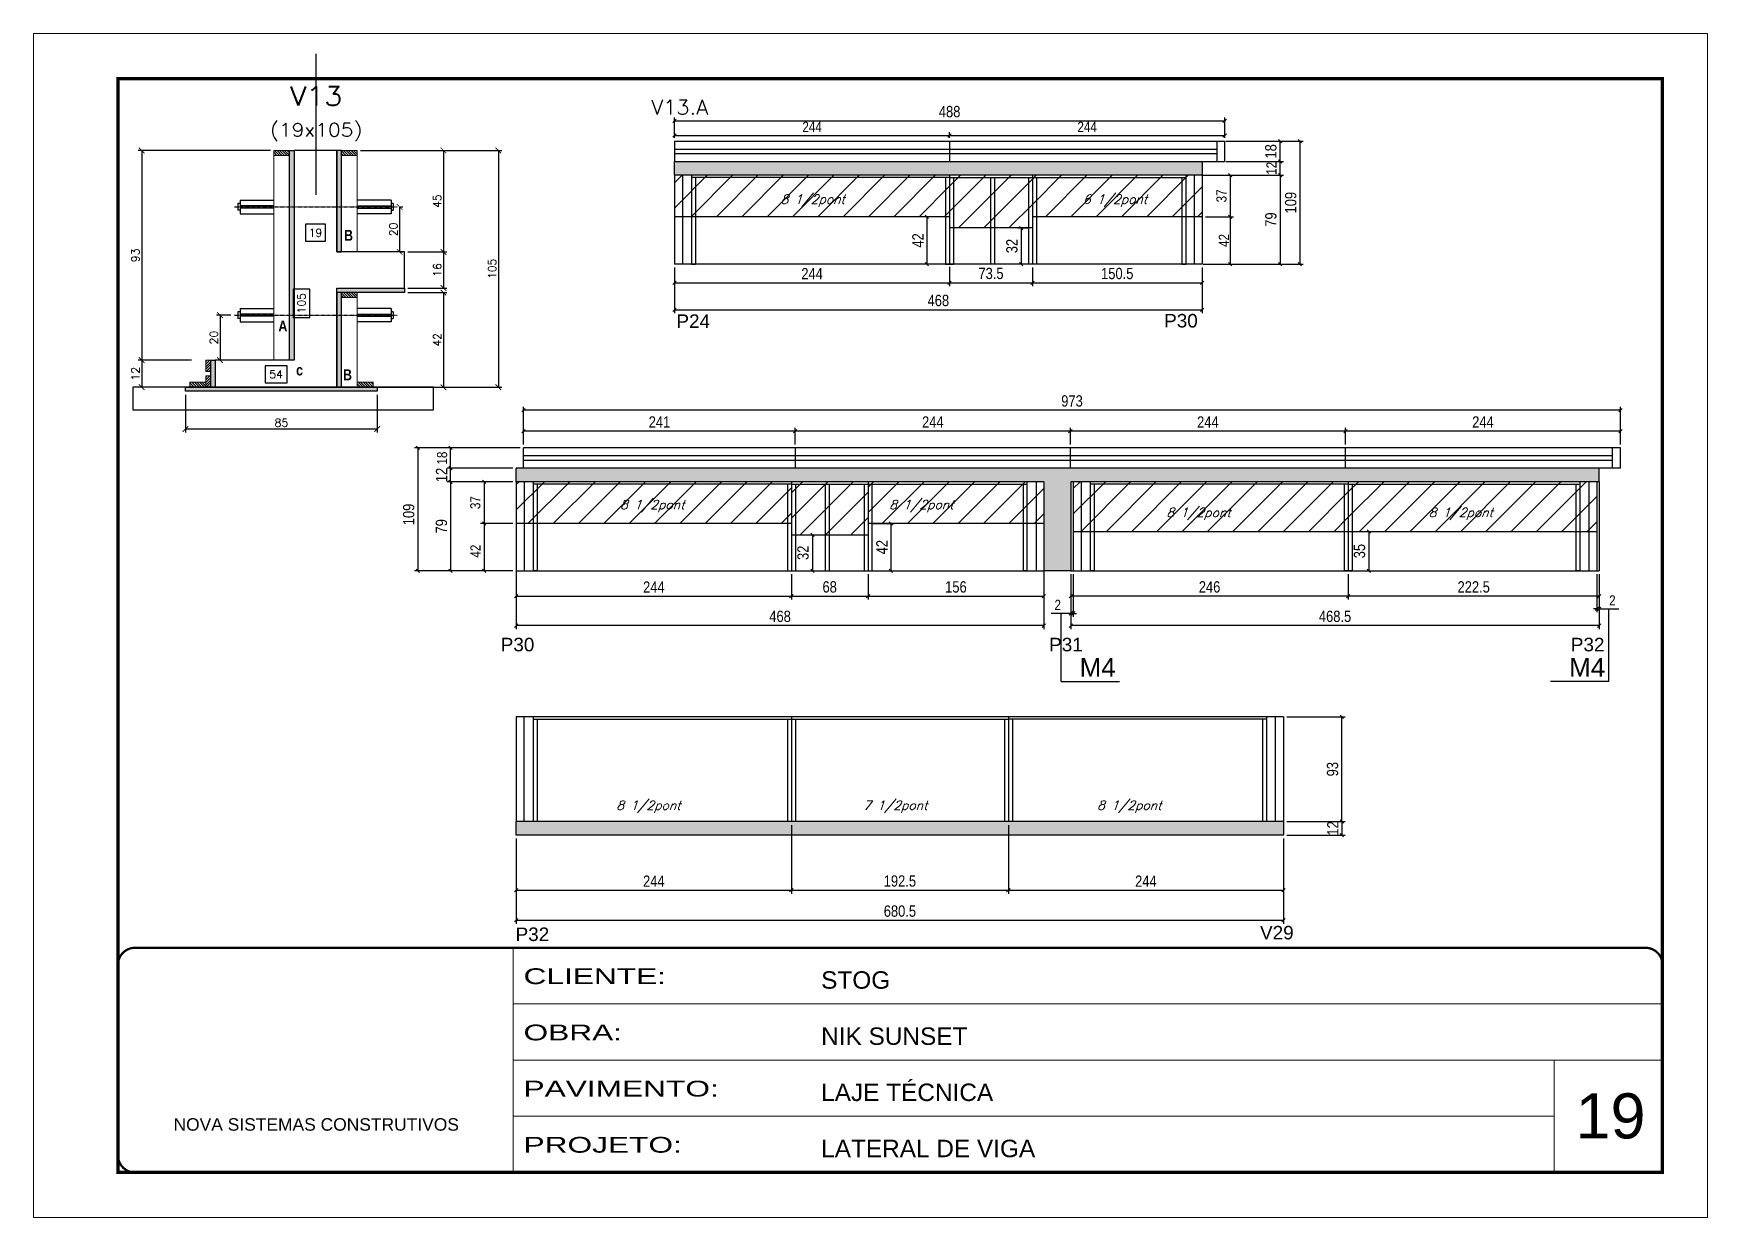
# Model space of a CAD drawing. Extents: x -10448 to -1189, y -11772 to 17235.
# Drawn here: x -7265 to -5780, y 11200 to 12250 of the extents above; entities that cross this region are included whole.
import ezdxf
from ezdxf.enums import TextEntityAlignment as Align

# ---------------------------------------------------------------- set-up
doc = ezdxf.new("R2010")
doc.units = 0
for name, pattern in [('CONTINUO', [0]), ('DASHED', [0.75, 0.5, -0.25]), ('HIDDEN', [0.375, 0.25, -0.125])]:
    doc.linetypes.add(name, pattern=pattern)
for name, color, linetype in [('5', 5, 'Continuous'), ('barrote', 251, 'Continuous'), ('COTA', 241, 'Continuous'), ('Cota Seção (2x)', 4, 'Continuous'), ('detalhes', 4, 'Continuous'), ('NOMENCLATURA', 7, 'Continuous'), ('Painéis', 200, 'Continuous'), ('Reaproveitamento', 251, 'Continuous'), ('SARR_2.2x7', 40, 'Continuous'), ('SARR_3.5x7', 81, 'Continuous'), ('TENSOR', 3, 'Continuous'), ('texto', 7, 'Continuous'), ('Texto de Titulo', 7, 'Continuous'), ('Texto Qtd Sarr', 242, 'Continuous')]:
    doc.layers.add(name, color=color, linetype=linetype)
for name, color, linetype, lineweight in [('CARIMBO', 255, 'Continuous', 9), ('CONCRETO', 251, 'Continuous', 25), ('Folhas', 255, 'Continuous', 9), ('Hachura', 251, 'Continuous', 9), ('Madeira', 126, 'Continuous', 18), ('SARRAFO DE PRESSAO', 251, 'DASHED', 9), ('Texto Seção', 7, 'Continuous', 15)]:
    doc.layers.add(name, color=color, linetype=linetype, lineweight=lineweight)
doc.styles.add('ARIAL', font='arial.ttf')
doc.styles.add('COTA TECNICA', font='techl___.ttf', dxfattribs={"height": 10})
doc.styles.add('COTA TECNICA-50', font='techl___.ttf', dxfattribs={"height": 9})
doc.styles.add('REGUA-120', font='ROMANS.shx', dxfattribs={"height": 15})
doc.styles.add('Romans', font='romans.shx')
doc.styles.get("Standard").update_dxf_attribs({"font": 'arial.ttf'})
doc.styles.add('TECNICA', font='techb___.ttf', dxfattribs={"height": 10})
doc.styles.add('Tecnologia', font='')
doc.styles.get('Tecnologia').set_extended_font_data('Forgotten Futurist')
doc.dimstyles.new('COTA PAINEL-50', dxfattribs={"dimtxt": 9, "dimasz": 3, "dimexe": 3, "dimexo": 3, "dimgap": 3, "dimtad": 1, "dimdec": 1, "dimzin": 12, "dimdsep": 46, "dimtxsty": 'COTA TECNICA-50', "dimblk1": 'OBLIQUE', "dimblk2": 'OBLIQUE', "dimsah": 1, "dimcen": 0.9, "dimclrd": 4, "dimclre": 4, "dimclrt": 240, "dimadec": 1, "dimazin": 3, "dimtfac": 1, "dimtdec": 1, "dimtmove": 0, "dimatfit": 3, "dimfxl": 1, "dimtolj": 1, "dimtzin": 12, "dimarcsym": 0})
doc.dimstyles.new('Cota Seção (2x)', dxfattribs={"dimtxt": 7, "dimasz": 5, "dimexe": 3, "dimexo": 3, "dimgap": 2, "dimtad": 3, "dimdec": 1, "dimlfac": 0.5, "dimzin": 12, "dimdsep": 46, "dimtxsty": 'Romans', "dimblk": 'ARCHTICK', "dimcen": 0, "dimclrd": 4, "dimclre": 4, "dimclrt": 1, "dimadec": 1, "dimazin": 3, "dimtfac": 1, "dimtdec": 1, "dimtmove": 0, "dimatfit": 3, "dimldrblk": 'OBLIQUE', "dimfxl": 1, "dimtolj": 1, "dimtzin": 12, "dimarcsym": 0})
doc.dimstyles.new('Cota Seção interna', dxfattribs={"dimtxt": 7, "dimasz": 6, "dimexe": 0.18, "dimexo": 2, "dimgap": -4, "dimtad": 3, "dimdec": 1, "dimlfac": 0.5, "dimzin": 12, "dimdsep": 46, "dimtxsty": 'Romans', "dimblk": 'ARCHTICK', "dimcen": 0.09, "dimse1": 1, "dimse2": 1, "dimsd1": 1, "dimsd2": 1, "dimclrd": 180, "dimclre": 5, "dimclrt": 1, "dimadec": 0, "dimazin": 3, "dimtfac": 1, "dimtdec": 1, "dimtofl": 0, "dimtmove": 0, "dimatfit": 3, "dimldrblk": 'ARCHTICK', "dimfxl": 1, "dimtolj": 1, "dimtzin": 0, "dimarcsym": 0})
doc.dimstyles.new('PAINEL', dxfattribs={"dimtxt": 10, "dimasz": 3, "dimexe": 3, "dimexo": 3, "dimgap": 3, "dimtad": 1, "dimdec": 1, "dimzin": 12, "dimdsep": 46, "dimtxsty": 'COTA TECNICA', "dimblk1": 'OBLIQUE', "dimblk2": 'OBLIQUE', "dimsah": 1, "dimcen": 0.9, "dimclrd": 4, "dimclre": 4, "dimclrt": 240, "dimadec": 1, "dimazin": 3, "dimtfac": 1, "dimtdec": 1, "dimtmove": 0, "dimatfit": 3, "dimfxl": 1, "dimtolj": 1, "dimtzin": 12, "dimarcsym": 0})
pattern_1 = [(45, (-136080.078, -19535.033), (-11.2253202, 11.2253202), [])]
pattern_2 = [(45, (-141314.882, -18390.153), (-11.2253202, 11.2253202), [])]

msp = doc.modelspace()

# ---------------------------------------------------------------- texts
at = {"layer": '5', "linetype": 'Continuous'}
for s, rotation, p in [('P24', 0.00004, (-6694.44, 11988.81)), ('P30', 0.00004, (-6261.8, 11989.22)), ('P30', 359.99996, (-6850.29, 11702.02)), ('P31', 359.99996, (-6363.8, 11702.02)), ('P32', 359.99996, (-5901.03, 11702.02)), ('P32', 359.99996, (-6837.11, 11445.11)), ('V29', 359.99996, (-6176.72, 11446.55))]:
    msp.add_text(s, height=12, rotation=rotation, dxfattribs=at).set_placement(p)
at = {"layer": 'CARIMBO', "style": 'ARIAL'}
msp.add_text('19', height=40, dxfattribs=at).set_placement((-5896.92, 11270.07))
at = {"layer": 'detalhes', "style": 'TECNICA'}
for s, p in [('B', (-6989.31, 12066.15)), ('A', (-7047.53, 11985.73)), ('c', (-7031.81, 11946.7)), ('B', (-6990.17, 11942.43))]:
    msp.add_text(s, height=9.6, rotation=360, dxfattribs=at).set_placement(p)
at = {"layer": 'NOMENCLATURA', "linetype": 'Continuous'}
for p in [(-6336.78, 11679.51), (-5902.51, 11679.51)]:
    msp.add_text('M4', height=16.5, dxfattribs=at).set_placement(p)
at = {"layer": 'texto', "color": 2, "char_height": 8, "attachment_point": 5, "style": 'Romans'}
for s, insert in [('{\\Q19;\\C256;8 1/2pont}', (-6573.46, 12101.67)), ('{\\Q19;\\C256;6 1/2pont}', (-6305.32, 12101.67)), ('{\\Q19;\\C256;8 1/2pont}', (-6715.81, 11830.86)), ('{\\Q19;\\C256;8 1/2pont}', (-6477.12, 11830.86)), ('{\\Q19;\\C256;8 1/2pont}', (-6231.28, 11823.86)), ('{\\Q19;\\C256;8 1/2pont}', (-5998.62, 11823.86)), ('{\\Q19;\\C256;8 1/2pont}', (-6719.22, 11564.23)), ('{\\Q19;\\C256;7 1/2pont}', (-6500.27, 11564.23)), ('{\\Q19;\\C256;8 1/2pont}', (-6292.64, 11564.23))]:
    msp.add_mtext(s, dxfattribs=dict(at, insert=insert))
at = {"layer": 'Texto Seção', "style": 'REGUA-120', "width": 1.05}
msp.add_text('V13.A', height=13, dxfattribs=at).set_placement((-6716.73, 12178))

# ---------------------------------------------------------------- blocks, each defined once
blk = doc.blocks.new('9999999999')
at = {"color": 30, "linetype": 'CONTINUO'}
for p, q in [((98564.6, 34230.2), (98564.6, 34429.4)), ((98564.6, 34379.6), (99584, 34379.6)), ((98564.6, 34329.8), (99488, 34329.8)), ((99584, 34329.8), (99488, 34329.8)), ((99488, 34329.8), (99488, 34230.2)), ((98564.6, 34280), (99488, 34280))]:
    blk.add_line(p, q, dxfattribs=at)
at = {"color": 30, "linetype": 'CONTINUO', "const_width": 2}
blk.add_lwpolyline([(99584, 34230.2), (99584, 34414.4, 0.414214), (99569, 34429.4), (98229, 34429.4, 0.414214), (98214, 34414.4), (98214, 34245.2, 0.414214), (98229, 34230.2), (99584, 34230.2)], format="xyb", dxfattribs=at)
at = {"layer": 'Folhas'}
blk.add_lwpolyline([(98139, 34190.2), (99624, 34190.2), (99624, 35240.2), (98139, 35240.2)], close=True, dxfattribs=at)
at = {"layer": 'Folhas', "color": 30, "const_width": 3}
blk.add_lwpolyline([(98214, 34230.2), (99584, 34230.2), (99584, 35200.2), (98214, 35200.2)], close=True, dxfattribs=at)
at = {"color": 7, "linetype": 'Continuous', "ltscale": 5, "style": 'ARIAL'}
for s, height, p in [('STOG', 15.48, (98837.7, 34393.1)), ('NIK SUNSET', 15.48, (98837.7, 34343.3)), ('LAJE TÉCNICA', 15.483, (98837.7, 34293.5)), ('NOVA SISTEMAS CONSTRUTIVOS', 11.059, (98263.2, 34267.2)), ('LATERAL DE VIGA', 15.483, (98837.7, 34243.7))]:
    blk.add_text(s, height=height, dxfattribs=at).set_placement(p)
at = {"layer": 'Folhas', "color": 7, "style": 'Tecnologia', "width": 1.5}
for s, p in [('CLIENTE:', (98573.7, 34397.2)), ('OBRA:', (98573.7, 34347.3)), ('PAVIMENTO:', (98573.7, 34297.5)), ('PROJETO:', (98573.7, 34247.7))]:
    blk.add_text(s, height=14, dxfattribs=at).set_placement(p)
blk = doc.blocks.new('titulo1')
at = {"layer": 'Defpoints', "color": 252, "linetype": 'HIDDEN', "ltscale": 2}
blk.add_line((0, 0), (0, 125), dxfattribs=at)
at = {"layer": 'Defpoints', "style": 'Romans', "oblique": 15}
blk.add_attdef('FOLHA', text='', height=10, dxfattribs=at).set_placement((0, 15.6), align=Align.MIDDLE_CENTER)
at = {"layer": 'Texto Qtd Sarr', "color": 3, "style": 'Romans', "oblique": 15}
for tag, height, p in [('TITULO', 17, (0, 71.4)), ('SEÇÃO', 12, (0, 41.5))]:
    blk.add_attdef(tag, text='', height=height, dxfattribs=at).set_placement(p, align=Align.MIDDLE_CENTER)
blk = doc.blocks.new('_ArchTick')
at = {"color": 0, "linetype": 'ByBlock', "const_width": 0.15}
blk.add_lwpolyline([(-0.5, -0.5), (0.5, 0.5)], dxfattribs=at)
blk = doc.blocks.new('*D507')
at = {"layer": 'COTA', "color": 4, "lineweight": -2, "transparency": 16777216}
for p, q in [((-7054.6, 12146.2), (-7171.8, 12146.2)), ((-7168.8, 12146.2), (-7168.8, 11960.2)), ((-7124.6, 11960.2), (-7171.8, 11960.2))]:
    blk.add_line(p, q, dxfattribs=at)
at = {"layer": 'Defpoints', "color": 0, "transparency": 16777216}
for p in [(-7051.6, 12146.2), (-7168.8, 11960.2), (-7121.6, 11960.2)]:
    blk.add_point(p, dxfattribs=at)
at = {"layer": 'COTA', "color": 4, "lineweight": -2, "transparency": 16777216, "xscale": 5, "yscale": 5, "zscale": 5}
for p, rotation in [((-7168.8, 12146.2), 90), ((-7168.8, 11960.2), 270)]:
    blk.add_blockref('_ArchTick', p, dxfattribs=dict(at, rotation=rotation))
at = {"layer": 'COTA', "color": 1, "transparency": 16777216, "insert": (-7174.3, 12053.2), "char_height": 7, "attachment_point": 5, "rotation": 90, "style": 'Romans'}
blk.add_mtext('\\A1;93', dxfattribs=at)
blk = doc.blocks.new('_Oblique')
at = {"color": 0, "linetype": 'ByBlock', "lineweight": -2}
blk.add_line((-0.5, -0.5), (0.5, 0.5), dxfattribs=at)
blk = doc.blocks.new('*D508')
at = {"layer": 'COTA', "color": 4, "lineweight": -2, "transparency": 16777216}
for p, q in [((-6974.6, 12146.2), (-6898.1, 12146.2)), ((-6901.1, 12146.2), (-6901.1, 12056.2)), ((-6932.6, 12056.2), (-6898.1, 12056.2))]:
    blk.add_line(p, q, dxfattribs=at)
at = {"layer": 'Defpoints', "color": 0, "transparency": 16777216}
for p in [(-6977.6, 12146.2), (-6935.6, 12056.2), (-6901.1, 12056.2)]:
    blk.add_point(p, dxfattribs=at)
at = {"layer": 'COTA', "color": 4, "lineweight": -2, "transparency": 16777216, "xscale": 5, "yscale": 5, "zscale": 5}
for p, rotation in [((-6901.1, 12146.2), 90), ((-6901.1, 12056.2), 270)]:
    blk.add_blockref('_ArchTick', p, dxfattribs=dict(at, rotation=rotation))
at = {"layer": 'COTA', "color": 1, "transparency": 16777216, "insert": (-6906.6, 12101.2), "char_height": 7, "attachment_point": 5, "rotation": 90, "style": 'Romans'}
blk.add_mtext('\\A1;45', dxfattribs=at)
blk = doc.blocks.new('*D509')
at = {"layer": 'Cota Seção (2x)', "color": 180, "lineweight": -2, "transparency": 16777216}
for p, q in [((-7039.7, 11955.2), (-7059.4, 11955.2)), ((-7059.4, 11955.2), (-7059.4, 11940.2)), ((-7039.7, 11940.2), (-7039.7, 11955.2)), ((-7059.4, 11940.2), (-7039.7, 11940.2))]:
    blk.add_line(p, q, dxfattribs=at)
at = {"layer": 'Defpoints', "color": 0, "transparency": 16777216}
for p in [(-7103.6, 11944.2), (-6995.6, 11944.2), (-6995.6, 11936.2)]:
    blk.add_point(p, dxfattribs=at)
at = {"layer": 'Cota Seção (2x)', "color": 1, "transparency": 16777216, "insert": (-7049.6, 11947.7), "char_height": 7, "attachment_point": 5, "style": 'Romans'}
blk.add_mtext('\\A1;54', dxfattribs=at)
blk = doc.blocks.new('*D511')
at = {"layer": 'COTA', "color": 4, "lineweight": -2, "transparency": 16777216}
for p, q in [((-7089.6, 12000.1), (-7102.3, 12000.1)), ((-7099.3, 12000.1), (-7099.3, 11960.2)), ((-7089.6, 11960.2), (-7102.3, 11960.2))]:
    blk.add_line(p, q, dxfattribs=at)
at = {"layer": 'Defpoints', "color": 0, "transparency": 16777216}
for p in [(-7086.6, 12000.1), (-7099.3, 11960.2), (-7086.6, 11960.2)]:
    blk.add_point(p, dxfattribs=at)
at = {"layer": 'COTA', "color": 4, "lineweight": -2, "transparency": 16777216, "xscale": 5, "yscale": 5, "zscale": 5}
for p, rotation in [((-7099.3, 12000.1), 90), ((-7099.3, 11960.2), 270)]:
    blk.add_blockref('_ArchTick', p, dxfattribs=dict(at, rotation=rotation))
at = {"layer": 'COTA', "color": 1, "transparency": 16777216, "insert": (-7104.8, 11980.2), "char_height": 7, "attachment_point": 5, "rotation": 90, "style": 'Romans'}
blk.add_mtext('\\A1;20', dxfattribs=at)
blk = doc.blocks.new('*D512')
at = {"layer": 'COTA', "color": 4, "lineweight": -2, "transparency": 16777216}
for p, q in [((-6932.6, 12056.2), (-6898.1, 12056.2)), ((-6901.1, 12056.2), (-6901.1, 12024.2)), ((-6932.6, 12024.2), (-6898.1, 12024.2))]:
    blk.add_line(p, q, dxfattribs=at)
at = {"layer": 'Defpoints', "color": 0, "transparency": 16777216}
for p in [(-6935.6, 12056.2), (-6935.6, 12024.2), (-6901.1, 12024.2)]:
    blk.add_point(p, dxfattribs=at)
at = {"layer": 'COTA', "color": 4, "lineweight": -2, "transparency": 16777216, "xscale": 5, "yscale": 5, "zscale": 5}
for p, rotation in [((-6901.1, 12056.2), 90), ((-6901.1, 12024.2), 270)]:
    blk.add_blockref('_ArchTick', p, dxfattribs=dict(at, rotation=rotation))
at = {"layer": 'COTA', "color": 1, "transparency": 16777216, "insert": (-6906.6, 12040.2), "char_height": 7, "attachment_point": 5, "rotation": 90, "style": 'Romans'}
blk.add_mtext('\\A1;16', dxfattribs=at)
blk = doc.blocks.new('*D513')
at = {"layer": 'COTA', "color": 4, "lineweight": -2, "transparency": 16777216}
for p, q in [((-6932.6, 12020.2), (-6898.1, 12020.2)), ((-6901.1, 12020.2), (-6901.1, 11936.2)), ((-6974.6, 11936.2), (-6898.1, 11936.2))]:
    blk.add_line(p, q, dxfattribs=at)
at = {"layer": 'Defpoints', "color": 0, "transparency": 16777216}
for p in [(-6935.6, 12020.2), (-6977.6, 11936.2), (-6901.1, 11936.2)]:
    blk.add_point(p, dxfattribs=at)
at = {"layer": 'COTA', "color": 4, "lineweight": -2, "transparency": 16777216, "xscale": 5, "yscale": 5, "zscale": 5}
for p, rotation in [((-6901.1, 12020.2), 90), ((-6901.1, 11936.2), 270)]:
    blk.add_blockref('_ArchTick', p, dxfattribs=dict(at, rotation=rotation))
at = {"layer": 'COTA', "color": 1, "transparency": 16777216, "insert": (-6906.6, 11978.2), "char_height": 7, "attachment_point": 5, "rotation": 90, "style": 'Romans'}
blk.add_mtext('\\A1;42', dxfattribs=at)
blk = doc.blocks.new('*D510')
at = {"layer": 'COTA', "color": 4, "lineweight": -2, "transparency": 16777216}
for p, q in [((-7124.6, 11960.2), (-7171.8, 11960.2)), ((-7168.8, 11960.2), (-7168.8, 11936.2)), ((-7115, 11936.2), (-7171.8, 11936.2))]:
    blk.add_line(p, q, dxfattribs=at)
at = {"layer": 'Defpoints', "color": 0, "transparency": 16777216}
for p in [(-7121.6, 11960.2), (-7168.8, 11936.2), (-7112, 11936.2)]:
    blk.add_point(p, dxfattribs=at)
at = {"layer": 'COTA', "color": 4, "lineweight": -2, "transparency": 16777216, "xscale": 5, "yscale": 5, "zscale": 5}
for p, rotation in [((-7168.8, 11960.2), 90), ((-7168.8, 11936.2), 270)]:
    blk.add_blockref('_ArchTick', p, dxfattribs=dict(at, rotation=rotation))
at = {"layer": 'COTA', "color": 1, "transparency": 16777216, "insert": (-7174.3, 11948.2), "char_height": 7, "attachment_point": 5, "rotation": 90, "style": 'Romans'}
blk.add_mtext('\\A1;12', dxfattribs=at)
blk = doc.blocks.new('*D514')
at = {"layer": 'COTA', "color": 4, "lineweight": -2, "transparency": 16777216}
for p, q in [((-6974.6, 12146.2), (-6849.4, 12146.2)), ((-6852.4, 12146.2), (-6852.4, 11936.2)), ((-6974.6, 11936.2), (-6849.4, 11936.2))]:
    blk.add_line(p, q, dxfattribs=at)
at = {"layer": 'Defpoints', "color": 0, "transparency": 16777216}
for p in [(-6977.6, 12146.2), (-6977.6, 11936.2), (-6852.4, 11936.2)]:
    blk.add_point(p, dxfattribs=at)
at = {"layer": 'COTA', "color": 4, "lineweight": -2, "transparency": 16777216, "xscale": 5, "yscale": 5, "zscale": 5}
for p, rotation in [((-6852.4, 12146.2), 90), ((-6852.4, 11936.2), 270)]:
    blk.add_blockref('_ArchTick', p, dxfattribs=dict(at, rotation=rotation))
at = {"layer": 'COTA', "color": 1, "transparency": 16777216, "insert": (-6857.9, 12041.2), "char_height": 7, "attachment_point": 5, "rotation": 90, "style": 'Romans'}
blk.add_mtext('\\A1;105', dxfattribs=at)
blk = doc.blocks.new('*D515')
at = {"layer": 'Cota Seção (2x)', "color": 180, "lineweight": -2, "transparency": 16777216}
for p, q in [((-7019.5, 12023.2), (-7034.5, 12023.2)), ((-7034.5, 12023.2), (-7034.5, 11998.2)), ((-7019.5, 11998.2), (-7019.5, 12023.2)), ((-7034.5, 11998.2), (-7019.5, 11998.2))]:
    blk.add_line(p, q, dxfattribs=at)
at = {"layer": 'Defpoints', "color": 0, "transparency": 16777216}
for p in [(-6995.6, 12146.2), (-7015.5, 11936.2), (-6995.6, 11936.2)]:
    blk.add_point(p, dxfattribs=at)
at = {"layer": 'Cota Seção (2x)', "color": 1, "transparency": 16777216, "insert": (-7027, 12010.7), "char_height": 7, "attachment_point": 5, "rotation": 90, "style": 'Romans'}
blk.add_mtext('\\A1;105', dxfattribs=at)
blk = doc.blocks.new('*D516')
at = {"layer": 'COTA', "color": 4, "lineweight": -2, "transparency": 16777216}
for p, q in [((-7129.9, 11929.6), (-7129.9, 11896.2)), ((-6959.9, 11929.6), (-6959.9, 11896.2)), ((-7129.9, 11899.2), (-6959.9, 11899.2))]:
    blk.add_line(p, q, dxfattribs=at)
at = {"layer": 'Defpoints', "color": 0, "transparency": 16777216}
for p in [(-7129.9, 11932.6), (-6959.9, 11932.6), (-6959.9, 11899.2)]:
    blk.add_point(p, dxfattribs=at)
at = {"layer": 'COTA', "color": 4, "lineweight": -2, "transparency": 16777216, "xscale": 5, "yscale": 5, "zscale": 5, "rotation": 180}
blk.add_blockref('_ArchTick', (-7129.9, 11899.2), dxfattribs=at)
at = {"layer": 'COTA', "color": 4, "lineweight": -2, "transparency": 16777216, "xscale": 5, "yscale": 5, "zscale": 5}
blk.add_blockref('_ArchTick', (-6959.9, 11899.2), dxfattribs=at)
at = {"layer": 'COTA', "color": 1, "transparency": 16777216, "insert": (-7044.9, 11904.7), "char_height": 7, "attachment_point": 5, "style": 'Romans'}
blk.add_mtext('\\A1;85', dxfattribs=at)
blk = doc.blocks.new('*D517')
at = {"layer": 'Cota Seção (2x)', "color": 180, "lineweight": -2, "transparency": 16777216}
for p, q in [((-7005.6, 12080.7), (-7023.6, 12080.7)), ((-7023.6, 12080.7), (-7023.6, 12065.7)), ((-7005.6, 12065.7), (-7005.6, 12080.7)), ((-7023.6, 12065.7), (-7005.6, 12065.7))]:
    blk.add_line(p, q, dxfattribs=at)
at = {"layer": 'Defpoints', "color": 0, "transparency": 16777216}
for p in [(-7033.6, 12146.2), (-6995.6, 12146.2), (-6995.6, 12061.7)]:
    blk.add_point(p, dxfattribs=at)
at = {"layer": 'Cota Seção (2x)', "color": 1, "transparency": 16777216, "insert": (-7014.6, 12073.2), "char_height": 7, "attachment_point": 5, "style": 'Romans'}
blk.add_mtext('\\A1;19', dxfattribs=at)
blk = doc.blocks.new('*D518')
at = {"layer": 'COTA', "color": 4, "lineweight": -2, "transparency": 16777216}
for p, q in [((-6940, 12096.1), (-6940, 12056.2)), ((-6939.3, 12096.1), (-6937, 12096.1)), ((-6939.3, 12056.2), (-6937, 12056.2))]:
    blk.add_line(p, q, dxfattribs=at)
at = {"layer": 'Defpoints', "color": 0, "transparency": 16777216}
for p in [(-6942.3, 12096.1), (-6942.3, 12056.2), (-6940, 12056.2)]:
    blk.add_point(p, dxfattribs=at)
at = {"layer": 'COTA', "color": 4, "lineweight": -2, "transparency": 16777216, "xscale": 5, "yscale": 5, "zscale": 5}
for p, rotation in [((-6940, 12096.1), 90), ((-6940, 12056.2), 270)]:
    blk.add_blockref('_ArchTick', p, dxfattribs=dict(at, rotation=rotation))
at = {"layer": 'COTA', "color": 1, "transparency": 16777216, "insert": (-6945.5, 12076.2), "char_height": 7, "attachment_point": 5, "rotation": 90, "style": 'Romans'}
blk.add_mtext('\\A1;20', dxfattribs=at)
blk = doc.blocks.new('*D520')
at = {"layer": 'COTA', "color": 4, "linetype": 'ByBlock', "lineweight": -2, "transparency": 16777216}
for p, q in [((-6098.5, 11770.4), (-6098.5, 11748)), ((-5876, 11770.4), (-5876, 11748)), ((-5876, 11751), (-6098.5, 11751))]:
    blk.add_line(p, q, dxfattribs=at)
at = {"layer": 'Defpoints', "color": 0, "linetype": 'ByBlock', "transparency": 16777216}
for p in [(-6098.5, 11773.4), (-5876, 11773.4), (-6098.5, 11751)]:
    blk.add_point(p, dxfattribs=at)
at = {"layer": 'COTA', "color": 4, "linetype": 'ByBlock', "lineweight": -2, "transparency": 16777216, "xscale": 3, "yscale": 3, "zscale": 3, "rotation": 180}
blk.add_blockref('_Oblique', (-6098.5, 11751), dxfattribs=at)
at = {"layer": 'COTA', "color": 4, "linetype": 'ByBlock', "lineweight": -2, "transparency": 16777216, "xscale": 3, "yscale": 3, "zscale": 3}
blk.add_blockref('_Oblique', (-5876, 11751), dxfattribs=at)
at = {"layer": 'COTA', "color": 240, "linetype": 'ByBlock', "transparency": 16777216, "insert": (-5987.2, 11759.1), "char_height": 10, "attachment_point": 5, "style": 'COTA TECNICA'}
blk.add_mtext('\\A1;222.5', dxfattribs=at)
blk = doc.blocks.new('*D521')
at = {"layer": 'COTA', "color": 4, "linetype": 'ByBlock', "lineweight": -2, "transparency": 16777216}
for p, q in [((-6344.5, 11770.4), (-6344.5, 11748)), ((-6098.5, 11770.4), (-6098.5, 11748)), ((-6098.5, 11751), (-6344.5, 11751))]:
    blk.add_line(p, q, dxfattribs=at)
at = {"layer": 'Defpoints', "color": 0, "linetype": 'ByBlock', "transparency": 16777216}
for p in [(-6344.5, 11773.4), (-6098.5, 11773.4), (-6344.5, 11751)]:
    blk.add_point(p, dxfattribs=at)
at = {"layer": 'COTA', "color": 4, "linetype": 'ByBlock', "lineweight": -2, "transparency": 16777216, "xscale": 3, "yscale": 3, "zscale": 3, "rotation": 180}
blk.add_blockref('_Oblique', (-6344.5, 11751), dxfattribs=at)
at = {"layer": 'COTA', "color": 4, "linetype": 'ByBlock', "lineweight": -2, "transparency": 16777216, "xscale": 3, "yscale": 3, "zscale": 3}
blk.add_blockref('_Oblique', (-6098.5, 11751), dxfattribs=at)
at = {"layer": 'COTA', "color": 240, "linetype": 'ByBlock', "transparency": 16777216, "insert": (-6221.5, 11759.1), "char_height": 10, "attachment_point": 5, "style": 'COTA TECNICA'}
blk.add_mtext('\\A1;246', dxfattribs=at)
blk = doc.blocks.new('*D522')
at = {"layer": 'COTA', "color": 4, "linetype": 'ByBlock', "lineweight": -2, "transparency": 16777216}
for p, q in [((-6344.5, 11770.4), (-6344.5, 11721.8)), ((-5876, 11770.4), (-5876, 11721.8)), ((-5876, 11724.8), (-6344.5, 11724.8))]:
    blk.add_line(p, q, dxfattribs=at)
at = {"layer": 'Defpoints', "color": 0, "linetype": 'ByBlock', "transparency": 16777216}
for p in [(-6344.5, 11773.4), (-5876, 11773.4), (-6344.5, 11724.8)]:
    blk.add_point(p, dxfattribs=at)
at = {"layer": 'COTA', "color": 4, "linetype": 'ByBlock', "lineweight": -2, "transparency": 16777216, "xscale": 3, "yscale": 3, "zscale": 3, "rotation": 180}
blk.add_blockref('_Oblique', (-6344.5, 11724.8), dxfattribs=at)
at = {"layer": 'COTA', "color": 4, "linetype": 'ByBlock', "lineweight": -2, "transparency": 16777216, "xscale": 3, "yscale": 3, "zscale": 3}
blk.add_blockref('_Oblique', (-5876, 11724.8), dxfattribs=at)
at = {"layer": 'COTA', "color": 240, "linetype": 'ByBlock', "transparency": 16777216, "insert": (-6110.2, 11733), "char_height": 10, "attachment_point": 5, "style": 'COTA TECNICA'}
blk.add_mtext('\\A1;468.5', dxfattribs=at)
blk = doc.blocks.new('*D523')
at = {"layer": 'COTA', "color": 4, "linetype": 'ByBlock', "lineweight": -2, "transparency": 16777216}
for p, q in [((-6836.5, 11805.4), (-6836.5, 11721.8)), ((-6368.5, 11805.4), (-6368.5, 11721.8)), ((-6368.5, 11724.8), (-6836.5, 11724.8))]:
    blk.add_line(p, q, dxfattribs=at)
at = {"layer": 'Defpoints', "color": 0, "linetype": 'ByBlock', "transparency": 16777216}
for p in [(-6836.5, 11808.4), (-6368.5, 11808.4), (-6836.5, 11724.8)]:
    blk.add_point(p, dxfattribs=at)
at = {"layer": 'COTA', "color": 4, "linetype": 'ByBlock', "lineweight": -2, "transparency": 16777216, "xscale": 3, "yscale": 3, "zscale": 3, "rotation": 180}
blk.add_blockref('_Oblique', (-6836.5, 11724.8), dxfattribs=at)
at = {"layer": 'COTA', "color": 4, "linetype": 'ByBlock', "lineweight": -2, "transparency": 16777216, "xscale": 3, "yscale": 3, "zscale": 3}
blk.add_blockref('_Oblique', (-6368.5, 11724.8), dxfattribs=at)
at = {"layer": 'COTA', "color": 240, "linetype": 'ByBlock', "transparency": 16777216, "insert": (-6602.5, 11733), "char_height": 10, "attachment_point": 5, "style": 'COTA TECNICA'}
blk.add_mtext('\\A1;468', dxfattribs=at)
blk = doc.blocks.new('*D551')
at = {"layer": 'COTA', "color": 4, "linetype": 'ByBlock', "lineweight": -2, "transparency": 16777216}
for p, q in [((-6839.5, 11852.4), (-6897.8, 11852.4)), ((-6894.8, 11852.4), (-6894.8, 11773.4)), ((-6839.5, 11773.4), (-6897.8, 11773.4))]:
    blk.add_line(p, q, dxfattribs=at)
at = {"layer": 'Defpoints', "color": 0, "linetype": 'ByBlock', "transparency": 16777216}
for p in [(-6836.5, 11852.4), (-6894.8, 11773.4), (-6836.5, 11773.4)]:
    blk.add_point(p, dxfattribs=at)
at = {"layer": 'COTA', "color": 4, "linetype": 'ByBlock', "lineweight": -2, "transparency": 16777216, "xscale": 3, "yscale": 3, "zscale": 3}
for p, rotation in [((-6894.8, 11852.4), 90), ((-6894.8, 11773.4), 270)]:
    blk.add_blockref('_Oblique', p, dxfattribs=dict(at, rotation=rotation))
at = {"layer": 'COTA', "color": 240, "linetype": 'ByBlock', "transparency": 16777216, "insert": (-6902.9, 11812.9), "char_height": 10, "attachment_point": 5, "rotation": 90, "style": 'COTA TECNICA'}
blk.add_mtext('\\A1;79', dxfattribs=at)
blk = doc.blocks.new('*D524')
at = {"layer": 'COTA', "color": 4, "linetype": 'ByBlock', "lineweight": -2, "transparency": 16777216}
for p, q in [((-6839.5, 11864.4), (-6897.8, 11864.4)), ((-6839.5, 11852.4), (-6897.8, 11852.4)), ((-6894.8, 11852.4), (-6894.8, 11864.4))]:
    blk.add_line(p, q, dxfattribs=at)
at = {"layer": 'Defpoints', "color": 0, "linetype": 'ByBlock', "transparency": 16777216}
for p in [(-6894.8, 11864.4), (-6836.5, 11864.4), (-6836.5, 11852.4)]:
    blk.add_point(p, dxfattribs=at)
at = {"layer": 'COTA', "color": 4, "linetype": 'ByBlock', "lineweight": -2, "transparency": 16777216, "xscale": 3, "yscale": 3, "zscale": 3}
for p, rotation in [((-6894.8, 11864.4), 90), ((-6894.8, 11852.4), 270)]:
    blk.add_blockref('_Oblique', p, dxfattribs=dict(at, rotation=rotation))
at = {"layer": 'COTA', "color": 240, "linetype": 'ByBlock', "transparency": 16777216, "insert": (-6902.8, 11858.4), "char_height": 10, "attachment_point": 5, "rotation": 90, "style": 'COTA TECNICA'}
blk.add_mtext('\\A1;12', dxfattribs=at)
blk = doc.blocks.new('*D525')
at = {"layer": 'COTA', "color": 4, "linetype": 'ByBlock', "lineweight": -2, "transparency": 16777216}
for p, q in [((-6696.1, 12042.4), (-6696.1, 12025.9)), ((-6696.1, 12028.9), (-6452.1, 12028.9)), ((-6452.1, 12042.9), (-6452.1, 12025.9))]:
    blk.add_line(p, q, dxfattribs=at)
at = {"layer": 'Defpoints', "color": 0, "linetype": 'ByBlock', "transparency": 16777216}
for p in [(-6696.1, 12045.4), (-6452.1, 12045.9), (-6452.1, 12028.9)]:
    blk.add_point(p, dxfattribs=at)
at = {"layer": 'COTA', "color": 4, "linetype": 'ByBlock', "lineweight": -2, "transparency": 16777216, "xscale": 3, "yscale": 3, "zscale": 3, "rotation": 180}
blk.add_blockref('_Oblique', (-6696.1, 12028.9), dxfattribs=at)
at = {"layer": 'COTA', "color": 4, "linetype": 'ByBlock', "lineweight": -2, "transparency": 16777216, "xscale": 3, "yscale": 3, "zscale": 3}
blk.add_blockref('_Oblique', (-6452.1, 12028.9), dxfattribs=at)
at = {"layer": 'COTA', "color": 240, "linetype": 'ByBlock', "transparency": 16777216, "insert": (-6574.1, 12036.9), "char_height": 10, "attachment_point": 5, "style": 'COTA TECNICA'}
blk.add_mtext('\\A1;244', dxfattribs=at)
blk = doc.blocks.new('*D526')
at = {"layer": 'COTA', "color": 4, "linetype": 'ByBlock', "lineweight": -2, "transparency": 16777216}
for p, q in [((-6378.6, 12042.4), (-6378.6, 12025.9)), ((-6378.6, 12028.9), (-6228.1, 12028.9)), ((-6228.1, 12042.4), (-6228.1, 12025.9))]:
    blk.add_line(p, q, dxfattribs=at)
at = {"layer": 'Defpoints', "color": 0, "linetype": 'ByBlock', "transparency": 16777216}
for p in [(-6378.6, 12045.4), (-6228.1, 12045.4), (-6228.1, 12028.9)]:
    blk.add_point(p, dxfattribs=at)
at = {"layer": 'COTA', "color": 4, "linetype": 'ByBlock', "lineweight": -2, "transparency": 16777216, "xscale": 3, "yscale": 3, "zscale": 3, "rotation": 180}
blk.add_blockref('_Oblique', (-6378.6, 12028.9), dxfattribs=at)
at = {"layer": 'COTA', "color": 4, "linetype": 'ByBlock', "lineweight": -2, "transparency": 16777216, "xscale": 3, "yscale": 3, "zscale": 3}
blk.add_blockref('_Oblique', (-6228.1, 12028.9), dxfattribs=at)
at = {"layer": 'COTA', "color": 240, "linetype": 'ByBlock', "transparency": 16777216, "insert": (-6303.4, 12037), "char_height": 10, "attachment_point": 5, "style": 'COTA TECNICA'}
blk.add_mtext('\\A1;150.5', dxfattribs=at)
blk = doc.blocks.new('*D527')
at = {"layer": 'COTA', "color": 4, "linetype": 'ByBlock', "lineweight": -2, "transparency": 16777216}
for p, q in [((-6696.1, 12042.4), (-6696.1, 12001.9)), ((-6228.1, 12042.4), (-6228.1, 12001.9)), ((-6696.1, 12004.9), (-6228.1, 12004.9))]:
    blk.add_line(p, q, dxfattribs=at)
at = {"layer": 'Defpoints', "color": 0, "linetype": 'ByBlock', "transparency": 16777216}
for p in [(-6696.1, 12045.4), (-6228.1, 12045.4), (-6228.1, 12004.9)]:
    blk.add_point(p, dxfattribs=at)
at = {"layer": 'COTA', "color": 4, "linetype": 'ByBlock', "lineweight": -2, "transparency": 16777216, "xscale": 3, "yscale": 3, "zscale": 3, "rotation": 180}
blk.add_blockref('_Oblique', (-6696.1, 12004.9), dxfattribs=at)
at = {"layer": 'COTA', "color": 4, "linetype": 'ByBlock', "lineweight": -2, "transparency": 16777216, "xscale": 3, "yscale": 3, "zscale": 3}
blk.add_blockref('_Oblique', (-6228.1, 12004.9), dxfattribs=at)
at = {"layer": 'COTA', "color": 240, "linetype": 'ByBlock', "transparency": 16777216, "insert": (-6462.1, 12013.1), "char_height": 10, "attachment_point": 5, "style": 'COTA TECNICA'}
blk.add_mtext('\\A1;468', dxfattribs=at)
blk = doc.blocks.new('*D528')
at = {"layer": 'COTA', "color": 4, "linetype": 'ByBlock', "lineweight": -2, "transparency": 16777216}
for p, q in [((-6833, 11882.4), (-6926.8, 11882.4)), ((-6923.8, 11882.4), (-6923.8, 11773.4)), ((-6839.5, 11773.4), (-6926.8, 11773.4))]:
    blk.add_line(p, q, dxfattribs=at)
at = {"layer": 'Defpoints', "color": 0, "linetype": 'ByBlock', "transparency": 16777216}
for p in [(-6830, 11882.4), (-6923.8, 11773.4), (-6836.5, 11773.4)]:
    blk.add_point(p, dxfattribs=at)
at = {"layer": 'COTA', "color": 4, "linetype": 'ByBlock', "lineweight": -2, "transparency": 16777216, "xscale": 3, "yscale": 3, "zscale": 3}
for p, rotation in [((-6923.8, 11882.4), 90), ((-6923.8, 11773.4), 270)]:
    blk.add_blockref('_Oblique', p, dxfattribs=dict(at, rotation=rotation))
at = {"layer": 'COTA', "color": 240, "linetype": 'ByBlock', "transparency": 16777216, "insert": (-6931.9, 11823.4), "char_height": 10, "attachment_point": 5, "rotation": 90, "style": 'COTA TECNICA'}
blk.add_mtext('\\A1;109', dxfattribs=at)
blk = doc.blocks.new('*D529')
at = {"layer": 'COTA', "color": 4, "linetype": 'ByBlock', "lineweight": -2, "transparency": 16777216}
for p, q in [((-6227.1, 12124.4), (-6156, 12124.4)), ((-6159, 12124.4), (-6159, 12045.4)), ((-6227.1, 12045.4), (-6156, 12045.4))]:
    blk.add_line(p, q, dxfattribs=at)
at = {"layer": 'Defpoints', "color": 0, "linetype": 'ByBlock', "transparency": 16777216}
for p in [(-6230.1, 12124.4), (-6230.1, 12045.4), (-6159, 12045.4)]:
    blk.add_point(p, dxfattribs=at)
at = {"layer": 'COTA', "color": 4, "linetype": 'ByBlock', "lineweight": -2, "transparency": 16777216, "xscale": 3, "yscale": 3, "zscale": 3}
for p, rotation in [((-6159, 12124.4), 90), ((-6159, 12045.4), 270)]:
    blk.add_blockref('_Oblique', p, dxfattribs=dict(at, rotation=rotation))
at = {"layer": 'COTA', "color": 240, "linetype": 'ByBlock', "transparency": 16777216, "insert": (-6167.1, 12084.9), "char_height": 10, "attachment_point": 5, "rotation": 90, "style": 'COTA TECNICA'}
blk.add_mtext('\\A1;79', dxfattribs=at)
blk = doc.blocks.new('*D530')
at = {"layer": 'COTA', "color": 4, "linetype": 'ByBlock', "lineweight": -2, "transparency": 16777216}
for p, q in [((-6207.1, 12154.4), (-6156, 12154.4)), ((-6159, 12136.4), (-6159, 12154.4)), ((-6207.1, 12136.4), (-6156, 12136.4))]:
    blk.add_line(p, q, dxfattribs=at)
at = {"layer": 'Defpoints', "color": 0, "linetype": 'ByBlock', "transparency": 16777216}
for p in [(-6210.1, 12154.4), (-6159, 12154.4), (-6210.1, 12136.4)]:
    blk.add_point(p, dxfattribs=at)
at = {"layer": 'COTA', "color": 4, "linetype": 'ByBlock', "lineweight": -2, "transparency": 16777216, "xscale": 3, "yscale": 3, "zscale": 3}
for p, rotation in [((-6159, 12154.4), 90), ((-6159, 12136.4), 270)]:
    blk.add_blockref('_Oblique', p, dxfattribs=dict(at, rotation=rotation))
at = {"layer": 'COTA', "color": 240, "linetype": 'ByBlock', "transparency": 16777216, "insert": (-6167.1, 12145.4), "char_height": 10, "attachment_point": 5, "rotation": 90, "style": 'COTA TECNICA'}
blk.add_mtext('\\A1;18', dxfattribs=at)
blk = doc.blocks.new('*D531')
at = {"layer": 'COTA', "color": 4, "linetype": 'ByBlock', "lineweight": -2, "transparency": 16777216}
for p, q in [((-6207.1, 12154.4), (-6138.4, 12154.4)), ((-6141.4, 12154.4), (-6141.4, 12045.4)), ((-6227.1, 12045.4), (-6138.4, 12045.4))]:
    blk.add_line(p, q, dxfattribs=at)
at = {"layer": 'Defpoints', "color": 0, "linetype": 'ByBlock', "transparency": 16777216}
for p in [(-6210.1, 12154.4), (-6230.1, 12045.4), (-6141.4, 12045.4)]:
    blk.add_point(p, dxfattribs=at)
at = {"layer": 'COTA', "color": 4, "linetype": 'ByBlock', "lineweight": -2, "transparency": 16777216, "xscale": 3, "yscale": 3, "zscale": 3}
for p, rotation in [((-6141.4, 12154.4), 90), ((-6141.4, 12045.4), 270)]:
    blk.add_blockref('_Oblique', p, dxfattribs=dict(at, rotation=rotation))
at = {"layer": 'COTA', "color": 240, "linetype": 'ByBlock', "transparency": 16777216, "insert": (-6149.5, 12099.9), "char_height": 10, "attachment_point": 5, "rotation": 90, "style": 'COTA TECNICA'}
blk.add_mtext('\\A1;109', dxfattribs=at)
blk = doc.blocks.new('*D540')
at = {"layer": 'COTA', "color": 4, "linetype": 'ByBlock', "lineweight": -2, "transparency": 16777216}
for p, q in [((-6205.1, 12136.4), (-6156, 12136.4)), ((-6159, 12124.4), (-6159, 12136.4)), ((-6226.6, 12124.4), (-6156, 12124.4))]:
    blk.add_line(p, q, dxfattribs=at)
at = {"layer": 'Defpoints', "color": 0, "linetype": 'ByBlock', "transparency": 16777216}
for p in [(-6208.1, 12136.4), (-6159, 12136.4), (-6229.6, 12124.4)]:
    blk.add_point(p, dxfattribs=at)
at = {"layer": 'COTA', "color": 4, "linetype": 'ByBlock', "lineweight": -2, "transparency": 16777216, "xscale": 3, "yscale": 3, "zscale": 3}
for p, rotation in [((-6159, 12136.4), 90), ((-6159, 12124.4), 270)]:
    blk.add_blockref('_Oblique', p, dxfattribs=dict(at, rotation=rotation))
at = {"layer": 'COTA', "color": 240, "linetype": 'ByBlock', "transparency": 16777216, "insert": (-6166.6, 12130.4), "char_height": 9, "attachment_point": 5, "rotation": 90, "style": 'COTA TECNICA-50'}
blk.add_mtext('\\A1;12', dxfattribs=at)
blk = doc.blocks.new('*D541')
at = {"layer": 'COTA', "color": 4, "linetype": 'ByBlock', "lineweight": -2, "transparency": 16777216}
for p, q in [((-6227.1, 12124.4), (-6200.2, 12124.4)), ((-6203.2, 12124.4), (-6203.2, 12087.4)), ((-6225.1, 12087.4), (-6200.2, 12087.4))]:
    blk.add_line(p, q, dxfattribs=at)
at = {"layer": 'Defpoints', "color": 0, "linetype": 'ByBlock', "transparency": 16777216}
for p in [(-6230.1, 12124.4), (-6228.1, 12087.4), (-6203.2, 12087.4)]:
    blk.add_point(p, dxfattribs=at)
at = {"layer": 'COTA', "color": 4, "linetype": 'ByBlock', "lineweight": -2, "transparency": 16777216, "xscale": 3, "yscale": 3, "zscale": 3}
for p, rotation in [((-6203.2, 12124.4), 90), ((-6203.2, 12087.4), 270)]:
    blk.add_blockref('_Oblique', p, dxfattribs=dict(at, rotation=rotation))
at = {"layer": 'COTA', "color": 240, "linetype": 'ByBlock', "transparency": 16777216, "insert": (-6210.9, 12105.9), "char_height": 9, "attachment_point": 5, "rotation": 90, "style": 'COTA TECNICA-50'}
blk.add_mtext('\\A1;37', dxfattribs=at)
blk = doc.blocks.new('*D542')
at = {"layer": 'COTA', "color": 4, "linetype": 'ByBlock', "lineweight": -2, "transparency": 16777216}
for p, q in [((-6225.1, 12087.4), (-6200.2, 12087.4)), ((-6203.2, 12087.4), (-6203.2, 12045.4)), ((-6225.1, 12045.4), (-6200.2, 12045.4))]:
    blk.add_line(p, q, dxfattribs=at)
at = {"layer": 'Defpoints', "color": 0, "linetype": 'ByBlock', "transparency": 16777216}
for p in [(-6228.1, 12087.4), (-6228.1, 12045.4), (-6203.2, 12045.4)]:
    blk.add_point(p, dxfattribs=at)
at = {"layer": 'COTA', "color": 4, "linetype": 'ByBlock', "lineweight": -2, "transparency": 16777216, "xscale": 3, "yscale": 3, "zscale": 3}
for p, rotation in [((-6203.2, 12087.4), 90), ((-6203.2, 12045.4), 270)]:
    blk.add_blockref('_Oblique', p, dxfattribs=dict(at, rotation=rotation))
at = {"layer": 'COTA', "color": 240, "linetype": 'ByBlock', "transparency": 16777216, "insert": (-6208.8, 12066.4), "char_height": 9, "attachment_point": 5, "rotation": 90, "style": 'COTA TECNICA-50'}
blk.add_mtext('\\A1;42', dxfattribs=at)
blk = doc.blocks.new('*D543')
at = {"layer": 'COTA', "color": 4, "linetype": 'ByBlock', "lineweight": -2, "transparency": 16777216}
for p, q in [((-6839.5, 11852.4), (-6868.1, 11852.4)), ((-6865.1, 11852.4), (-6865.1, 11815.4)), ((-6839.5, 11815.4), (-6868.1, 11815.4))]:
    blk.add_line(p, q, dxfattribs=at)
at = {"layer": 'Defpoints', "color": 0, "linetype": 'ByBlock', "transparency": 16777216}
for p in [(-6836.5, 11852.4), (-6865.1, 11815.4), (-6836.5, 11815.4)]:
    blk.add_point(p, dxfattribs=at)
at = {"layer": 'COTA', "color": 4, "linetype": 'ByBlock', "lineweight": -2, "transparency": 16777216, "xscale": 3, "yscale": 3, "zscale": 3}
for p, rotation in [((-6865.1, 11852.4), 90), ((-6865.1, 11815.4), 270)]:
    blk.add_blockref('_Oblique', p, dxfattribs=dict(at, rotation=rotation))
at = {"layer": 'COTA', "color": 240, "linetype": 'ByBlock', "transparency": 16777216, "insert": (-6872.8, 11833.9), "char_height": 9, "attachment_point": 5, "rotation": 90, "style": 'COTA TECNICA-50'}
blk.add_mtext('\\A1;37', dxfattribs=at)
blk = doc.blocks.new('*D544')
at = {"layer": 'COTA', "color": 4, "linetype": 'ByBlock', "lineweight": -2, "transparency": 16777216}
for p, q in [((-6839.5, 11815.4), (-6868.1, 11815.4)), ((-6865.1, 11815.4), (-6865.1, 11773.4)), ((-6839.5, 11773.4), (-6868.1, 11773.4))]:
    blk.add_line(p, q, dxfattribs=at)
at = {"layer": 'Defpoints', "color": 0, "linetype": 'ByBlock', "transparency": 16777216}
for p in [(-6836.5, 11815.4), (-6865.1, 11773.4), (-6836.5, 11773.4)]:
    blk.add_point(p, dxfattribs=at)
at = {"layer": 'COTA', "color": 4, "linetype": 'ByBlock', "lineweight": -2, "transparency": 16777216, "xscale": 3, "yscale": 3, "zscale": 3}
for p, rotation in [((-6865.1, 11815.4), 90), ((-6865.1, 11773.4), 270)]:
    blk.add_blockref('_Oblique', p, dxfattribs=dict(at, rotation=rotation))
at = {"layer": 'COTA', "color": 240, "linetype": 'ByBlock', "transparency": 16777216, "insert": (-6872.7, 11790.9), "char_height": 9, "attachment_point": 5, "rotation": 90, "style": 'COTA TECNICA-50'}
blk.add_mtext('\\A1;42', dxfattribs=at)
blk = doc.blocks.new('*D519')
at = {"layer": 'COTA', "color": 4, "linetype": 'ByBlock', "lineweight": -2, "transparency": 16777216}
for p, q in [((-6833, 11882.4), (-6897.8, 11882.4)), ((-6894.8, 11864.4), (-6894.8, 11882.4)), ((-6839.5, 11864.4), (-6897.8, 11864.4))]:
    blk.add_line(p, q, dxfattribs=at)
at = {"layer": 'Defpoints', "color": 0, "linetype": 'ByBlock', "transparency": 16777216}
for p in [(-6894.8, 11882.4), (-6830, 11882.4), (-6836.5, 11864.4)]:
    blk.add_point(p, dxfattribs=at)
at = {"layer": 'COTA', "color": 4, "linetype": 'ByBlock', "lineweight": -2, "transparency": 16777216, "xscale": 3, "yscale": 3, "zscale": 3}
for p, rotation in [((-6894.8, 11882.4), 90), ((-6894.8, 11864.4), 270)]:
    blk.add_blockref('_Oblique', p, dxfattribs=dict(at, rotation=rotation))
at = {"layer": 'COTA', "color": 240, "linetype": 'ByBlock', "transparency": 16777216, "insert": (-6902.3, 11873.4), "char_height": 9, "attachment_point": 5, "rotation": 90, "style": 'COTA TECNICA-50'}
blk.add_mtext('\\A1;18', dxfattribs=at)
blk = doc.blocks.new('*D545')
at = {"layer": 'COTA', "color": 4, "linetype": 'ByBlock', "lineweight": -2, "transparency": 16777216}
for p, q in [((-6696.1, 12157.4), (-6696.1, 12162.5)), ((-6452.1, 12157.4), (-6452.1, 12162.5)), ((-6696.1, 12159.5), (-6452.1, 12159.5))]:
    blk.add_line(p, q, dxfattribs=at)
at = {"layer": 'Defpoints', "color": 0, "linetype": 'ByBlock', "transparency": 16777216}
for p in [(-6696.1, 12154.4), (-6452.1, 12159.5), (-6452.1, 12154.4)]:
    blk.add_point(p, dxfattribs=at)
at = {"layer": 'COTA', "color": 4, "linetype": 'ByBlock', "lineweight": -2, "transparency": 16777216, "xscale": 3, "yscale": 3, "zscale": 3, "rotation": 180}
blk.add_blockref('_Oblique', (-6696.1, 12159.5), dxfattribs=at)
at = {"layer": 'COTA', "color": 4, "linetype": 'ByBlock', "lineweight": -2, "transparency": 16777216, "xscale": 3, "yscale": 3, "zscale": 3}
blk.add_blockref('_Oblique', (-6452.1, 12159.5), dxfattribs=at)
at = {"layer": 'COTA', "color": 240, "linetype": 'ByBlock', "transparency": 16777216, "insert": (-6574.1, 12167.1), "char_height": 9, "attachment_point": 5, "style": 'COTA TECNICA-50'}
blk.add_mtext('\\A1;244', dxfattribs=at)
blk = doc.blocks.new('*D546')
at = {"layer": 'COTA', "color": 4, "linetype": 'ByBlock', "lineweight": -2, "transparency": 16777216}
for p, q in [((-6452.1, 12157.4), (-6452.1, 12162.5)), ((-6208.1, 12157.4), (-6208.1, 12162.5)), ((-6452.1, 12159.5), (-6208.1, 12159.5))]:
    blk.add_line(p, q, dxfattribs=at)
at = {"layer": 'Defpoints', "color": 0, "linetype": 'ByBlock', "transparency": 16777216}
for p in [(-6452.1, 12154.4), (-6208.1, 12159.5), (-6208.1, 12154.4)]:
    blk.add_point(p, dxfattribs=at)
at = {"layer": 'COTA', "color": 4, "linetype": 'ByBlock', "lineweight": -2, "transparency": 16777216, "xscale": 3, "yscale": 3, "zscale": 3, "rotation": 180}
blk.add_blockref('_Oblique', (-6452.1, 12159.5), dxfattribs=at)
at = {"layer": 'COTA', "color": 4, "linetype": 'ByBlock', "lineweight": -2, "transparency": 16777216, "xscale": 3, "yscale": 3, "zscale": 3}
blk.add_blockref('_Oblique', (-6208.1, 12159.5), dxfattribs=at)
at = {"layer": 'COTA', "color": 240, "linetype": 'ByBlock', "transparency": 16777216, "insert": (-6330.1, 12167.1), "char_height": 9, "attachment_point": 5, "style": 'COTA TECNICA-50'}
blk.add_mtext('\\A1;244', dxfattribs=at)
blk = doc.blocks.new('*D547')
at = {"layer": 'COTA', "color": 4, "linetype": 'ByBlock', "lineweight": -2, "transparency": 16777216}
for p, q in [((-5878, 11770.4), (-5878, 11736.7)), ((-5876, 11770.4), (-5876, 11736.7)), ((-5878, 11739.7), (-5881, 11739.7)), ((-5878, 11739.7), (-5876, 11739.7)), ((-5876, 11739.7), (-5858.5, 11739.7))]:
    blk.add_line(p, q, dxfattribs=at)
at = {"layer": 'Defpoints', "color": 0, "linetype": 'ByBlock', "transparency": 16777216}
for p in [(-5878, 11773.4), (-5876, 11773.4), (-5876, 11739.7)]:
    blk.add_point(p, dxfattribs=at)
at = {"layer": 'COTA', "color": 4, "linetype": 'ByBlock', "lineweight": -2, "transparency": 16777216, "xscale": 3, "yscale": 3, "zscale": 3}
blk.add_blockref('_Oblique', (-5878, 11739.7), dxfattribs=at)
at = {"layer": 'COTA', "color": 4, "linetype": 'ByBlock', "lineweight": -2, "transparency": 16777216, "xscale": 3, "yscale": 3, "zscale": 3, "rotation": 180}
blk.add_blockref('_Oblique', (-5876, 11739.7), dxfattribs=at)
at = {"layer": 'COTA', "color": 240, "linetype": 'ByBlock', "transparency": 16777216, "insert": (-5864.2, 11747.2), "char_height": 9, "attachment_point": 5, "style": 'COTA TECNICA-50'}
blk.add_mtext('\\A1;2', dxfattribs=at)
blk = doc.blocks.new('*D548')
at = {"layer": 'COTA', "color": 4, "linetype": 'ByBlock', "lineweight": -2, "transparency": 16777216}
for p, q in [((-6344.5, 11770.4), (-6344.5, 11732.7)), ((-6342.5, 11770.4), (-6342.5, 11732.7)), ((-6344.5, 11735.7), (-6362, 11735.7)), ((-6342.5, 11735.7), (-6344.5, 11735.7)), ((-6342.5, 11735.7), (-6339.5, 11735.7))]:
    blk.add_line(p, q, dxfattribs=at)
at = {"layer": 'Defpoints', "color": 0, "linetype": 'ByBlock', "transparency": 16777216}
for p in [(-6344.5, 11773.4), (-6342.5, 11773.4), (-6344.5, 11735.7)]:
    blk.add_point(p, dxfattribs=at)
at = {"layer": 'COTA', "color": 4, "linetype": 'ByBlock', "lineweight": -2, "transparency": 16777216, "xscale": 3, "yscale": 3, "zscale": 3}
blk.add_blockref('_Oblique', (-6344.5, 11735.7), dxfattribs=at)
at = {"layer": 'COTA', "color": 4, "linetype": 'ByBlock', "lineweight": -2, "transparency": 16777216, "xscale": 3, "yscale": 3, "zscale": 3, "rotation": 180}
blk.add_blockref('_Oblique', (-6342.5, 11735.7), dxfattribs=at)
at = {"layer": 'COTA', "color": 240, "linetype": 'ByBlock', "transparency": 16777216, "insert": (-6356.2, 11743.2), "char_height": 9, "attachment_point": 5, "style": 'COTA TECNICA-50'}
blk.add_mtext('\\A1;2', dxfattribs=at)
blk = doc.blocks.new('*D532')
at = {"layer": 'COTA', "color": 4, "lineweight": -2, "transparency": 16777216}
for p, q in [((-6836.5, 11536), (-6836.5, 11460.5)), ((-6156, 11536), (-6156, 11460.5)), ((-6836.5, 11463.5), (-6156, 11463.5))]:
    blk.add_line(p, q, dxfattribs=at)
at = {"layer": 'Defpoints', "color": 0, "transparency": 16777216}
for p in [(-6836.5, 11539), (-6156, 11539), (-6156, 11463.5)]:
    blk.add_point(p, dxfattribs=at)
at = {"layer": 'COTA', "color": 4, "lineweight": -2, "transparency": 16777216, "xscale": 3, "yscale": 3, "zscale": 3, "rotation": 180}
blk.add_blockref('_Oblique', (-6836.5, 11463.5), dxfattribs=at)
at = {"layer": 'COTA', "color": 4, "lineweight": -2, "transparency": 16777216, "xscale": 3, "yscale": 3, "zscale": 3}
blk.add_blockref('_Oblique', (-6156, 11463.5), dxfattribs=at)
at = {"layer": 'COTA', "color": 240, "transparency": 16777216, "insert": (-6496.2, 11471.6), "char_height": 10, "attachment_point": 5, "style": 'COTA TECNICA'}
blk.add_mtext('\\A1;680.5', dxfattribs=at)
blk = doc.blocks.new('*D552')
at = {"layer": 'COTA', "color": 4, "lineweight": -2, "transparency": 16777216}
for p, q in [((-6153, 11644), (-6101.2, 11644)), ((-6104.2, 11551), (-6104.2, 11644)), ((-6153, 11551), (-6101.2, 11551))]:
    blk.add_line(p, q, dxfattribs=at)
at = {"layer": 'Defpoints', "color": 0, "transparency": 16777216}
for p in [(-6156, 11644), (-6104.2, 11644), (-6156, 11551)]:
    blk.add_point(p, dxfattribs=at)
at = {"layer": 'COTA', "color": 4, "lineweight": -2, "transparency": 16777216, "xscale": 3, "yscale": 3, "zscale": 3}
for p, rotation in [((-6104.2, 11644), 90), ((-6104.2, 11551), 270)]:
    blk.add_blockref('_Oblique', p, dxfattribs=dict(at, rotation=rotation))
at = {"layer": 'COTA', "color": 240, "transparency": 16777216, "insert": (-6112.4, 11597.5), "char_height": 10, "attachment_point": 5, "rotation": 90, "style": 'COTA TECNICA'}
blk.add_mtext('\\A1;93', dxfattribs=at)
blk = doc.blocks.new('*D553')
at = {"layer": 'COTA', "color": 4, "lineweight": -2, "transparency": 16777216}
for p, q in [((-6153, 11551), (-6101.2, 11551)), ((-6153, 11539), (-6101.2, 11539)), ((-6104.2, 11551), (-6104.2, 11539))]:
    blk.add_line(p, q, dxfattribs=at)
at = {"layer": 'Defpoints', "color": 0, "transparency": 16777216}
for p in [(-6156, 11551), (-6156, 11539), (-6104.2, 11539)]:
    blk.add_point(p, dxfattribs=at)
at = {"layer": 'COTA', "color": 4, "lineweight": -2, "transparency": 16777216, "xscale": 3, "yscale": 3, "zscale": 3}
for p, rotation in [((-6104.2, 11551), 90), ((-6104.2, 11539), 270)]:
    blk.add_blockref('_Oblique', p, dxfattribs=dict(at, rotation=rotation))
at = {"layer": 'COTA', "color": 240, "transparency": 16777216, "insert": (-6112.2, 11545), "char_height": 10, "attachment_point": 5, "rotation": 90, "style": 'COTA TECNICA'}
blk.add_mtext('\\A1;12', dxfattribs=at)
blk = doc.blocks.new('*D554')
at = {"layer": 'COTA', "color": 4, "lineweight": -2, "transparency": 16777216}
for p, q in [((-6592.5, 11548), (-6592.5, 11487.1)), ((-6836.5, 11536), (-6836.5, 11487.1)), ((-6836.5, 11490.1), (-6592.5, 11490.1))]:
    blk.add_line(p, q, dxfattribs=at)
at = {"layer": 'Defpoints', "color": 0, "transparency": 16777216}
for p in [(-6836.5, 11539), (-6592.5, 11551), (-6592.5, 11490.1)]:
    blk.add_point(p, dxfattribs=at)
at = {"layer": 'COTA', "color": 4, "lineweight": -2, "transparency": 16777216, "xscale": 3, "yscale": 3, "zscale": 3, "rotation": 180}
blk.add_blockref('_Oblique', (-6836.5, 11490.1), dxfattribs=at)
at = {"layer": 'COTA', "color": 4, "lineweight": -2, "transparency": 16777216, "xscale": 3, "yscale": 3, "zscale": 3}
blk.add_blockref('_Oblique', (-6592.5, 11490.1), dxfattribs=at)
at = {"layer": 'COTA', "color": 240, "transparency": 16777216, "insert": (-6714.5, 11498.2), "char_height": 10, "attachment_point": 5, "style": 'COTA TECNICA'}
blk.add_mtext('\\A1;244', dxfattribs=at)
blk = doc.blocks.new('*D533')
at = {"layer": 'COTA', "color": 4, "lineweight": -2, "transparency": 16777216}
for p, q in [((-6592.5, 11548), (-6592.5, 11487.1)), ((-6400, 11548), (-6400, 11487.1)), ((-6592.5, 11490.1), (-6400, 11490.1))]:
    blk.add_line(p, q, dxfattribs=at)
at = {"layer": 'Defpoints', "color": 0, "transparency": 16777216}
for p in [(-6592.5, 11551), (-6400, 11551), (-6400, 11490.1)]:
    blk.add_point(p, dxfattribs=at)
at = {"layer": 'COTA', "color": 4, "lineweight": -2, "transparency": 16777216, "xscale": 3, "yscale": 3, "zscale": 3, "rotation": 180}
blk.add_blockref('_Oblique', (-6592.5, 11490.1), dxfattribs=at)
at = {"layer": 'COTA', "color": 4, "lineweight": -2, "transparency": 16777216, "xscale": 3, "yscale": 3, "zscale": 3}
blk.add_blockref('_Oblique', (-6400, 11490.1), dxfattribs=at)
at = {"layer": 'COTA', "color": 240, "transparency": 16777216, "insert": (-6496.2, 11498.3), "char_height": 10, "attachment_point": 5, "style": 'COTA TECNICA'}
blk.add_mtext('\\A1;192.5', dxfattribs=at)
blk = doc.blocks.new('*D534')
at = {"layer": 'COTA', "color": 4, "lineweight": -2, "transparency": 16777216}
for p, q in [((-6400, 11548), (-6400, 11487.1)), ((-6156, 11536), (-6156, 11487.1)), ((-6400, 11490.1), (-6156, 11490.1))]:
    blk.add_line(p, q, dxfattribs=at)
at = {"layer": 'Defpoints', "color": 0, "transparency": 16777216}
for p in [(-6400, 11551), (-6156, 11539), (-6156, 11490.1)]:
    blk.add_point(p, dxfattribs=at)
at = {"layer": 'COTA', "color": 4, "lineweight": -2, "transparency": 16777216, "xscale": 3, "yscale": 3, "zscale": 3, "rotation": 180}
blk.add_blockref('_Oblique', (-6400, 11490.1), dxfattribs=at)
at = {"layer": 'COTA', "color": 4, "lineweight": -2, "transparency": 16777216, "xscale": 3, "yscale": 3, "zscale": 3}
blk.add_blockref('_Oblique', (-6156, 11490.1), dxfattribs=at)
at = {"layer": 'COTA', "color": 240, "transparency": 16777216, "insert": (-6278, 11498.2), "char_height": 10, "attachment_point": 5, "style": 'COTA TECNICA'}
blk.add_mtext('\\A1;244', dxfattribs=at)
blk = doc.blocks.new('*D536')
at = {"layer": 'COTA', "color": 4, "lineweight": -2, "transparency": 16777216}
for p, q in [((-6101, 11885.4), (-6101, 11900.3)), ((-5857, 11897.3), (-6101, 11897.3)), ((-5857, 11885.4), (-5857, 11900.3))]:
    blk.add_line(p, q, dxfattribs=at)
at = {"layer": 'Defpoints', "color": 0, "transparency": 16777216}
for p in [(-6101, 11897.3), (-6101, 11882.4), (-5857, 11882.4)]:
    blk.add_point(p, dxfattribs=at)
at = {"layer": 'COTA', "color": 4, "lineweight": -2, "transparency": 16777216, "xscale": 3, "yscale": 3, "zscale": 3, "rotation": 180}
blk.add_blockref('_Oblique', (-6101, 11897.3), dxfattribs=at)
at = {"layer": 'COTA', "color": 4, "lineweight": -2, "transparency": 16777216, "xscale": 3, "yscale": 3, "zscale": 3}
blk.add_blockref('_Oblique', (-5857, 11897.3), dxfattribs=at)
at = {"layer": 'COTA', "color": 240, "transparency": 16777216, "insert": (-5979, 11905.4), "char_height": 10, "attachment_point": 5, "style": 'COTA TECNICA'}
blk.add_mtext('\\A1;244', dxfattribs=at)
blk = doc.blocks.new('*D537')
at = {"layer": 'COTA', "color": 4, "lineweight": -2, "transparency": 16777216}
for p, q in [((-6345, 11885.4), (-6345, 11900.3)), ((-6101, 11897.3), (-6345, 11897.3)), ((-6101, 11885.4), (-6101, 11900.3))]:
    blk.add_line(p, q, dxfattribs=at)
at = {"layer": 'Defpoints', "color": 0, "transparency": 16777216}
for p in [(-6345, 11897.3), (-6345, 11882.4), (-6101, 11882.4)]:
    blk.add_point(p, dxfattribs=at)
at = {"layer": 'COTA', "color": 4, "lineweight": -2, "transparency": 16777216, "xscale": 3, "yscale": 3, "zscale": 3, "rotation": 180}
blk.add_blockref('_Oblique', (-6345, 11897.3), dxfattribs=at)
at = {"layer": 'COTA', "color": 4, "lineweight": -2, "transparency": 16777216, "xscale": 3, "yscale": 3, "zscale": 3}
blk.add_blockref('_Oblique', (-6101, 11897.3), dxfattribs=at)
at = {"layer": 'COTA', "color": 240, "transparency": 16777216, "insert": (-6223, 11905.4), "char_height": 10, "attachment_point": 5, "style": 'COTA TECNICA'}
blk.add_mtext('\\A1;244', dxfattribs=at)
blk = doc.blocks.new('*D538')
at = {"layer": 'COTA', "color": 4, "lineweight": -2, "transparency": 16777216}
for p, q in [((-6589, 11885.4), (-6589, 11900.3)), ((-6345, 11897.3), (-6589, 11897.3)), ((-6345, 11885.4), (-6345, 11900.3))]:
    blk.add_line(p, q, dxfattribs=at)
at = {"layer": 'Defpoints', "color": 0, "transparency": 16777216}
for p in [(-6589, 11897.3), (-6589, 11882.4), (-6345, 11882.4)]:
    blk.add_point(p, dxfattribs=at)
at = {"layer": 'COTA', "color": 4, "lineweight": -2, "transparency": 16777216, "xscale": 3, "yscale": 3, "zscale": 3, "rotation": 180}
blk.add_blockref('_Oblique', (-6589, 11897.3), dxfattribs=at)
at = {"layer": 'COTA', "color": 4, "lineweight": -2, "transparency": 16777216, "xscale": 3, "yscale": 3, "zscale": 3}
blk.add_blockref('_Oblique', (-6345, 11897.3), dxfattribs=at)
at = {"layer": 'COTA', "color": 240, "transparency": 16777216, "insert": (-6467, 11905.4), "char_height": 10, "attachment_point": 5, "style": 'COTA TECNICA'}
blk.add_mtext('\\A1;244', dxfattribs=at)
blk = doc.blocks.new('*D539')
at = {"layer": 'COTA', "color": 4, "lineweight": -2, "transparency": 16777216}
for p, q in [((-6830, 11885.4), (-6830, 11900.3)), ((-6589, 11897.3), (-6830, 11897.3)), ((-6589, 11885.4), (-6589, 11900.3))]:
    blk.add_line(p, q, dxfattribs=at)
at = {"layer": 'Defpoints', "color": 0, "transparency": 16777216}
for p in [(-6830, 11897.3), (-6830, 11882.4), (-6589, 11882.4)]:
    blk.add_point(p, dxfattribs=at)
at = {"layer": 'COTA', "color": 4, "lineweight": -2, "transparency": 16777216, "xscale": 3, "yscale": 3, "zscale": 3, "rotation": 180}
blk.add_blockref('_Oblique', (-6830, 11897.3), dxfattribs=at)
at = {"layer": 'COTA', "color": 4, "lineweight": -2, "transparency": 16777216, "xscale": 3, "yscale": 3, "zscale": 3}
blk.add_blockref('_Oblique', (-6589, 11897.3), dxfattribs=at)
at = {"layer": 'COTA', "color": 240, "transparency": 16777216, "insert": (-6709.5, 11905.4), "char_height": 10, "attachment_point": 5, "style": 'COTA TECNICA'}
blk.add_mtext('\\A1;241', dxfattribs=at)
blk = doc.blocks.new('*D535')
at = {"layer": 'COTA', "color": 4, "lineweight": -2, "transparency": 16777216}
for p, q in [((-6830, 11885.4), (-6830, 11918.8)), ((-5857, 11915.8), (-6830, 11915.8)), ((-5857, 11885.4), (-5857, 11918.8))]:
    blk.add_line(p, q, dxfattribs=at)
at = {"layer": 'Defpoints', "color": 0, "transparency": 16777216}
for p in [(-6830, 11915.8), (-6830, 11882.4), (-5857, 11882.4)]:
    blk.add_point(p, dxfattribs=at)
at = {"layer": 'COTA', "color": 4, "lineweight": -2, "transparency": 16777216, "xscale": 3, "yscale": 3, "zscale": 3, "rotation": 180}
blk.add_blockref('_Oblique', (-6830, 11915.8), dxfattribs=at)
at = {"layer": 'COTA', "color": 4, "lineweight": -2, "transparency": 16777216, "xscale": 3, "yscale": 3, "zscale": 3}
blk.add_blockref('_Oblique', (-5857, 11915.8), dxfattribs=at)
at = {"layer": 'COTA', "color": 240, "transparency": 16777216, "insert": (-6343.5, 11924), "char_height": 10, "attachment_point": 5, "style": 'COTA TECNICA'}
blk.add_mtext('\\A1;973', dxfattribs=at)
blk = doc.blocks.new('*D549')
at = {"layer": 'COTA', "color": 4, "lineweight": -2, "transparency": 16777216}
for p, q in [((-6696.1, 12157.4), (-6696.1, 12175.5)), ((-6696.1, 12172.5), (-6208.1, 12172.5)), ((-6208.1, 12157.4), (-6208.1, 12175.5))]:
    blk.add_line(p, q, dxfattribs=at)
at = {"layer": 'Defpoints', "color": 0, "transparency": 16777216}
for p in [(-6208.1, 12172.5), (-6696.1, 12154.4), (-6208.1, 12154.4)]:
    blk.add_point(p, dxfattribs=at)
at = {"layer": 'COTA', "color": 4, "lineweight": -2, "transparency": 16777216, "xscale": 3, "yscale": 3, "zscale": 3, "rotation": 180}
blk.add_blockref('_Oblique', (-6696.1, 12172.5), dxfattribs=at)
at = {"layer": 'COTA', "color": 4, "lineweight": -2, "transparency": 16777216, "xscale": 3, "yscale": 3, "zscale": 3}
blk.add_blockref('_Oblique', (-6208.1, 12172.5), dxfattribs=at)
at = {"layer": 'COTA', "color": 240, "transparency": 16777216, "insert": (-6452.1, 12180.6), "char_height": 10, "attachment_point": 5, "style": 'COTA TECNICA'}
blk.add_mtext('\\A1;488', dxfattribs=at)
blk = doc.blocks.new('*D550')
at = {"layer": 'COTA', "color": 4, "lineweight": -2, "transparency": 16777216}
for p, q in [((-6095.5, 11808.4), (-6077.2, 11808.4)), ((-6080.2, 11808.4), (-6080.2, 11773.4)), ((-6095.5, 11773.4), (-6077.2, 11773.4))]:
    blk.add_line(p, q, dxfattribs=at)
at = {"layer": 'Defpoints', "color": 0, "transparency": 16777216}
for p in [(-6098.5, 11808.4), (-6098.5, 11773.4), (-6080.2, 11773.4)]:
    blk.add_point(p, dxfattribs=at)
at = {"layer": 'COTA', "color": 4, "lineweight": -2, "transparency": 16777216, "xscale": 3, "yscale": 3, "zscale": 3}
for p, rotation in [((-6080.2, 11808.4), 90), ((-6080.2, 11773.4), 270)]:
    blk.add_blockref('_Oblique', p, dxfattribs=dict(at, rotation=rotation))
at = {"layer": 'COTA', "color": 240, "transparency": 16777216, "insert": (-6088.5, 11790.9), "char_height": 10, "attachment_point": 5, "rotation": 90, "style": 'COTA TECNICA'}
blk.add_mtext('\\A1;35', dxfattribs=at)
blk = doc.blocks.new('*D555')
at = {"layer": 'COTA', "color": 4, "lineweight": -2, "transparency": 16777216}
for p, q in [((-6452.1, 12042.4), (-6452.1, 12025.9)), ((-6452.1, 12028.9), (-6378.6, 12028.9)), ((-6378.6, 12042.4), (-6378.6, 12025.9))]:
    blk.add_line(p, q, dxfattribs=at)
at = {"layer": 'Defpoints', "color": 0, "transparency": 16777216}
for p in [(-6452.1, 12045.4), (-6378.6, 12045.4), (-6378.6, 12028.9)]:
    blk.add_point(p, dxfattribs=at)
at = {"layer": 'COTA', "color": 4, "lineweight": -2, "transparency": 16777216, "xscale": 3, "yscale": 3, "zscale": 3, "rotation": 180}
blk.add_blockref('_Oblique', (-6452.1, 12028.9), dxfattribs=at)
at = {"layer": 'COTA', "color": 4, "lineweight": -2, "transparency": 16777216, "xscale": 3, "yscale": 3, "zscale": 3}
blk.add_blockref('_Oblique', (-6378.6, 12028.9), dxfattribs=at)
at = {"layer": 'COTA', "color": 240, "transparency": 16777216, "insert": (-6415.4, 12037.1), "char_height": 10, "attachment_point": 5, "style": 'COTA TECNICA'}
blk.add_mtext('\\A1;73.5', dxfattribs=at)
blk = doc.blocks.new('*D556')
at = {"layer": 'COTA', "color": 4, "lineweight": -2, "transparency": 16777216}
for p, q in [((-6381.6, 12077.4), (-6391.6, 12077.4)), ((-6388.6, 12077.4), (-6388.6, 12045.4)), ((-6381.6, 12045.4), (-6391.6, 12045.4))]:
    blk.add_line(p, q, dxfattribs=at)
at = {"layer": 'Defpoints', "color": 0, "transparency": 16777216}
for p in [(-6378.6, 12077.4), (-6388.6, 12045.4), (-6378.6, 12045.4)]:
    blk.add_point(p, dxfattribs=at)
at = {"layer": 'COTA', "color": 4, "lineweight": -2, "transparency": 16777216, "xscale": 3, "yscale": 3, "zscale": 3}
for p, rotation in [((-6388.6, 12077.4), 90), ((-6388.6, 12045.4), 270)]:
    blk.add_blockref('_Oblique', p, dxfattribs=dict(at, rotation=rotation))
at = {"layer": 'COTA', "color": 240, "transparency": 16777216, "insert": (-6396.8, 12061.4), "char_height": 10, "attachment_point": 5, "rotation": 90, "style": 'COTA TECNICA'}
blk.add_mtext('\\A1;32', dxfattribs=at)
blk = doc.blocks.new('*D557')
at = {"layer": 'COTA', "color": 4, "lineweight": -2, "transparency": 16777216}
for p, q in [((-6455.1, 12087.4), (-6475.2, 12087.4)), ((-6472.2, 12087.4), (-6472.2, 12045.4)), ((-6455.1, 12045.4), (-6475.2, 12045.4))]:
    blk.add_line(p, q, dxfattribs=at)
at = {"layer": 'Defpoints', "color": 0, "transparency": 16777216}
for p in [(-6452.1, 12087.4), (-6472.2, 12045.4), (-6452.1, 12045.4)]:
    blk.add_point(p, dxfattribs=at)
at = {"layer": 'COTA', "color": 4, "lineweight": -2, "transparency": 16777216, "xscale": 3, "yscale": 3, "zscale": 3}
for p, rotation in [((-6472.2, 12087.4), 90), ((-6472.2, 12045.4), 270)]:
    blk.add_blockref('_Oblique', p, dxfattribs=dict(at, rotation=rotation))
at = {"layer": 'COTA', "color": 240, "transparency": 16777216, "insert": (-6480.2, 12066.4), "char_height": 10, "attachment_point": 5, "rotation": 90, "style": 'COTA TECNICA'}
blk.add_mtext('\\A1;42', dxfattribs=at)
blk = doc.blocks.new('*D558')
at = {"layer": 'COTA', "color": 4, "lineweight": -2, "transparency": 16777216}
for p, q in [((-6588.7, 11805.4), (-6570.8, 11805.4)), ((-6573.8, 11805.4), (-6573.8, 11773.4)), ((-6589.5, 11773.4), (-6570.8, 11773.4))]:
    blk.add_line(p, q, dxfattribs=at)
at = {"layer": 'Defpoints', "color": 0, "transparency": 16777216}
for p in [(-6591.7, 11805.4), (-6592.5, 11773.4), (-6573.8, 11773.4)]:
    blk.add_point(p, dxfattribs=at)
at = {"layer": 'COTA', "color": 4, "lineweight": -2, "transparency": 16777216, "xscale": 3, "yscale": 3, "zscale": 3}
for p, rotation in [((-6573.8, 11805.4), 90), ((-6573.8, 11773.4), 270)]:
    blk.add_blockref('_Oblique', p, dxfattribs=dict(at, rotation=rotation))
at = {"layer": 'COTA', "color": 240, "transparency": 16777216, "insert": (-6582.1, 11789.4), "char_height": 10, "attachment_point": 5, "rotation": 90, "style": 'COTA TECNICA'}
blk.add_mtext('\\A1;32', dxfattribs=at)
blk = doc.blocks.new('*D559')
at = {"layer": 'COTA', "color": 4, "lineweight": -2, "transparency": 16777216}
for p, q in [((-6521.5, 11815.4), (-6501.2, 11815.4)), ((-6504.2, 11815.4), (-6504.2, 11773.4)), ((-6521.5, 11773.4), (-6501.2, 11773.4))]:
    blk.add_line(p, q, dxfattribs=at)
at = {"layer": 'Defpoints', "color": 0, "transparency": 16777216}
for p in [(-6524.5, 11815.4), (-6524.5, 11773.4), (-6504.2, 11773.4)]:
    blk.add_point(p, dxfattribs=at)
at = {"layer": 'COTA', "color": 4, "lineweight": -2, "transparency": 16777216, "xscale": 3, "yscale": 3, "zscale": 3}
for p, rotation in [((-6504.2, 11815.4), 90), ((-6504.2, 11773.4), 270)]:
    blk.add_blockref('_Oblique', p, dxfattribs=dict(at, rotation=rotation))
at = {"layer": 'COTA', "color": 240, "transparency": 16777216, "insert": (-6512.2, 11794.4), "char_height": 10, "attachment_point": 5, "rotation": 90, "style": 'COTA TECNICA'}
blk.add_mtext('\\A1;42', dxfattribs=at)
blk = doc.blocks.new('*D560')
at = {"layer": 'COTA', "color": 4, "lineweight": -2, "transparency": 16777216}
for p, q in [((-6836.5, 11770.4), (-6836.5, 11748)), ((-6592.5, 11770.4), (-6592.5, 11748)), ((-6836.5, 11751), (-6592.5, 11751))]:
    blk.add_line(p, q, dxfattribs=at)
at = {"layer": 'Defpoints', "color": 0, "transparency": 16777216}
for p in [(-6836.5, 11773.4), (-6592.5, 11773.4), (-6592.5, 11751)]:
    blk.add_point(p, dxfattribs=at)
at = {"layer": 'COTA', "color": 4, "lineweight": -2, "transparency": 16777216, "xscale": 3, "yscale": 3, "zscale": 3, "rotation": 180}
blk.add_blockref('_Oblique', (-6836.5, 11751), dxfattribs=at)
at = {"layer": 'COTA', "color": 4, "lineweight": -2, "transparency": 16777216, "xscale": 3, "yscale": 3, "zscale": 3}
blk.add_blockref('_Oblique', (-6592.5, 11751), dxfattribs=at)
at = {"layer": 'COTA', "color": 240, "transparency": 16777216, "insert": (-6714.5, 11759), "char_height": 10, "attachment_point": 5, "style": 'COTA TECNICA'}
blk.add_mtext('\\A1;244', dxfattribs=at)
blk = doc.blocks.new('*D561')
at = {"layer": 'COTA', "color": 4, "lineweight": -2, "transparency": 16777216}
for p, q in [((-6592.5, 11770.4), (-6592.5, 11748)), ((-6524.5, 11770.4), (-6524.5, 11748)), ((-6592.5, 11751), (-6524.5, 11751))]:
    blk.add_line(p, q, dxfattribs=at)
at = {"layer": 'Defpoints', "color": 0, "transparency": 16777216}
for p in [(-6592.5, 11773.4), (-6524.5, 11773.4), (-6524.5, 11751)]:
    blk.add_point(p, dxfattribs=at)
at = {"layer": 'COTA', "color": 4, "lineweight": -2, "transparency": 16777216, "xscale": 3, "yscale": 3, "zscale": 3, "rotation": 180}
blk.add_blockref('_Oblique', (-6592.5, 11751), dxfattribs=at)
at = {"layer": 'COTA', "color": 4, "lineweight": -2, "transparency": 16777216, "xscale": 3, "yscale": 3, "zscale": 3}
blk.add_blockref('_Oblique', (-6524.5, 11751), dxfattribs=at)
at = {"layer": 'COTA', "color": 240, "transparency": 16777216, "insert": (-6558.5, 11759.1), "char_height": 10, "attachment_point": 5, "style": 'COTA TECNICA'}
blk.add_mtext('\\A1;68', dxfattribs=at)
blk = doc.blocks.new('*D562')
at = {"layer": 'COTA', "color": 4, "lineweight": -2, "transparency": 16777216}
for p, q in [((-6524.5, 11770.4), (-6524.5, 11748)), ((-6368.5, 11770.4), (-6368.5, 11748)), ((-6524.5, 11751), (-6368.5, 11751))]:
    blk.add_line(p, q, dxfattribs=at)
at = {"layer": 'Defpoints', "color": 0, "transparency": 16777216}
for p in [(-6524.5, 11773.4), (-6368.5, 11773.4), (-6368.5, 11751)]:
    blk.add_point(p, dxfattribs=at)
at = {"layer": 'COTA', "color": 4, "lineweight": -2, "transparency": 16777216, "xscale": 3, "yscale": 3, "zscale": 3, "rotation": 180}
blk.add_blockref('_Oblique', (-6524.5, 11751), dxfattribs=at)
at = {"layer": 'COTA', "color": 4, "lineweight": -2, "transparency": 16777216, "xscale": 3, "yscale": 3, "zscale": 3}
blk.add_blockref('_Oblique', (-6368.5, 11751), dxfattribs=at)
at = {"layer": 'COTA', "color": 240, "transparency": 16777216, "insert": (-6446.5, 11759.1), "char_height": 10, "attachment_point": 5, "style": 'COTA TECNICA'}
blk.add_mtext('\\A1;156', dxfattribs=at)

# ---------------------------------------------------------------- dimensions: what is measured, and where the dimension line sits
at = {"layer": 'COTA'}
for base, p1, p2, dimstyle, picture, middle in [((-6208.11, 12172.46), (-6696.11, 12154.44), (-6208.11, 12154.44), 'PAINEL', '*D549', (-6452.11, 12180.56)), ((-6378.61, 12028.85), (-6452.11, 12045.44), (-6378.61, 12045.44), 'PAINEL', '*D555', (-6415.36, 12037.07)), ((-6959.88, 11899.16), (-7129.88, 11932.61), (-6959.88, 11932.61), 'Cota Seção (2x)', '*D516', (-7044.88, 11904.66)), ((-6592.46, 11750.96), (-6836.46, 11773.39), (-6592.46, 11773.39), 'PAINEL', '*D560', (-6714.46, 11759.03)), ((-6592.46, 11490.12), (-6836.46, 11538.97), (-6592.46, 11550.97), 'PAINEL', '*D554', (-6714.46, 11498.2)), ((-6155.96, 11463.49), (-6836.46, 11538.97), (-6155.96, 11538.97), 'PAINEL', '*D532', (-6496.21, 11471.62))]:
    dim = msp.add_linear_dim(base=base, p1=p1, p2=p2, dimstyle=dimstyle, dxfattribs=at)
    dim.commit()
    dim.dimension.update_dxf_attribs({"geometry": picture, "text_midpoint": middle})
at = {"layer": 'COTA', "linetype": 'ByBlock'}
for base, p1, p2, dimstyle, picture, middle in [((-6452.11, 12159.49), (-6696.11, 12154.44), (-6452.11, 12154.44), 'COTA PAINEL-50', '*D545', (-6574.11, 12167.06)), ((-6452.11, 12028.85), (-6696.11, 12045.44), (-6452.11, 12045.85), 'PAINEL', '*D525', (-6574.11, 12036.93)), ((-6228.11, 12004.94), (-6696.11, 12045.44), (-6228.11, 12045.44), 'PAINEL', '*D527', (-6462.11, 12013.07))]:
    dim = msp.add_linear_dim(base=base, p1=p1, p2=p2, dimstyle=dimstyle, dxfattribs=at)
    dim.commit()
    dim.dimension.update_dxf_attribs({"geometry": picture, "text_midpoint": middle})
for base, p1, p2, dimstyle, picture, middle in [((-6208.11, 12159.49), (-6452.11, 12154.44), (-6208.11, 12154.44), 'COTA PAINEL-50', '*D546', (-6330.11, 12167.06)), ((-6228.11, 12028.85), (-6378.61, 12045.44), (-6228.11, 12045.44), 'PAINEL', '*D526', (-6303.36, 12036.96))]:
    dim = msp.add_linear_dim(base=base, p1=p1, p2=p2, dimstyle=dimstyle, override={"dimtmove": 1}, dxfattribs=at)
    dim.commit()
    dim.dimension.update_dxf_attribs({"geometry": picture, "text_midpoint": middle})
at = {"layer": 'COTA'}
for base, p1, p2, angle, dimstyle, picture, middle in [((-7168.76, 11960.21), (-7051.58, 12146.21), (-7121.58, 11960.21), 90, 'Cota Seção (2x)', '*D507', (-7174.26, 12053.21)), ((-6901.12, 12056.21), (-6977.58, 12146.21), (-6935.58, 12056.21), 90, 'Cota Seção (2x)', '*D508', (-6906.62, 12101.21)), ((-6852.39, 11936.21), (-6977.58, 12146.21), (-6977.58, 11936.21), 90, 'Cota Seção (2x)', '*D514', (-6857.89, 12041.21)), ((-6940, 12056.21), (-6942.28, 12096.14), (-6942.28, 12056.21), 90, 'Cota Seção (2x)', '*D518', (-6945.5, 12076.17)), ((-6472.15, 12045.44), (-6452.11, 12087.44), (-6452.11, 12045.44), 90, 'PAINEL', '*D557', (-6480.22, 12066.44)), ((-6388.57, 12045.44), (-6378.61, 12077.44), (-6378.61, 12045.44), 90, 'PAINEL', '*D556', (-6396.79, 12061.44)), ((-6901.12, 12024.21), (-6935.58, 12056.21), (-6935.58, 12024.21), 90, 'Cota Seção (2x)', '*D512', (-6906.62, 12040.21)), ((-6901.12, 11936.21), (-6935.58, 12020.21), (-6977.58, 11936.21), 90, 'Cota Seção (2x)', '*D513', (-6906.62, 11978.21)), ((-7099.2692, 11960.2058), (-7086.5808, 12000.1059), (-7086.5808, 11960.2058), 90, 'Cota Seção (2x)', '*D511', (-7104.7692, 11980.1559)), ((-7168.76, 11936.21), (-7121.58, 11960.21), (-7111.98, 11936.21), 90, 'Cota Seção (2x)', '*D510', (-7174.26, 11948.21)), ((-6829.96, 11915.76), (-5856.96, 11882.39), (-6829.96, 11882.39), 180, 'PAINEL', '*D535', (-6343.46, 11924.01)), ((-6100.96, 11897.32), (-5856.96, 11882.39), (-6100.96, 11882.39), 180, 'PAINEL', '*D536', (-5978.96, 11905.4)), ((-6573.83, 11773.39), (-6591.68, 11805.39), (-6592.46, 11773.39), 90, 'PAINEL', '*D558', (-6582.05, 11789.39)), ((-6504.16, 11773.39), (-6524.46, 11815.39), (-6524.46, 11773.39), 90, 'PAINEL', '*D559', (-6512.23, 11794.39)), ((-6080.24, 11773.39), (-6098.46, 11808.39), (-6098.46, 11773.39), 90, 'PAINEL', '*D550', (-6088.46, 11790.89)), ((-6104.16, 11643.97), (-6155.96, 11550.97), (-6155.96, 11643.97), 90, 'PAINEL', '*D552', (-6112.41, 11597.47))]:
    dim = msp.add_linear_dim(base=base, p1=p1, p2=p2, angle=angle, dimstyle=dimstyle, dxfattribs=at)
    dim.commit()
    dim.dimension.update_dxf_attribs({"geometry": picture, "text_midpoint": middle})
at = {"layer": 'COTA', "linetype": 'ByBlock'}
for base, p1, p2, angle, dimstyle, picture, middle in [((-6141.37, 12045.44), (-6210.11, 12154.44), (-6230.11, 12045.44), 90, 'PAINEL', '*D531', (-6149.5, 12099.94)), ((-6159, 12154.44), (-6210.11, 12136.44), (-6210.11, 12154.44), 90, 'PAINEL', '*D530', (-6167.1, 12145.44)), ((-6159, 12045.44), (-6230.11, 12124.44), (-6230.11, 12045.44), 90, 'PAINEL', '*D529', (-6167.11, 12084.94)), ((-6203.19, 12087.44), (-6230.11, 12124.44), (-6228.11, 12087.44), 90, 'COTA PAINEL-50', '*D541', (-6210.88, 12105.94)), ((-6894.75, 11882.39), (-6836.46, 11864.39), (-6829.96, 11882.39), 90, 'COTA PAINEL-50', '*D519', (-6902.34, 11873.39)), ((-6894.75, 11773.39), (-6836.46, 11852.39), (-6836.46, 11773.39), 90, 'PAINEL', '*D551', (-6902.86, 11812.89)), ((-6865.11, 11815.39), (-6836.46, 11852.39), (-6836.46, 11815.39), 90, 'COTA PAINEL-50', '*D543', (-6872.81, 11833.89)), ((-6836.46, 11724.84), (-6368.46, 11808.39), (-6836.46, 11808.39), 180, 'PAINEL', '*D523', (-6602.46, 11732.96)), ((-6344.46, 11735.67), (-6342.46, 11773.39), (-6344.46, 11773.39), 180, 'COTA PAINEL-50', '*D548', (-6356.21, 11743.17)), ((-6344.46, 11724.84), (-5875.96, 11773.39), (-6344.46, 11773.39), 180, 'PAINEL', '*D522', (-6110.21, 11732.97)), ((-6098.46, 11750.96), (-5875.96, 11773.39), (-6098.46, 11773.39), 180, 'PAINEL', '*D520', (-5987.21, 11759.07)), ((-5875.96, 11739.72), (-5877.96, 11773.39), (-5875.96, 11773.39), 180, 'COTA PAINEL-50', '*D547', (-5864.21, 11747.22))]:
    dim = msp.add_linear_dim(base=base, p1=p1, p2=p2, angle=angle, dimstyle=dimstyle, dxfattribs=at)
    dim.commit()
    dim.dimension.update_dxf_attribs({"geometry": picture, "text_midpoint": middle})
for base, p1, p2, dimstyle, picture, middle in [((-6159, 12136.44), (-6229.61, 12124.44), (-6208.11, 12136.44), 'COTA PAINEL-50', '*D540', (-6159, 12130.44)), ((-6923.79, 11773.39), (-6829.96, 11882.39), (-6836.46, 11773.39), 'PAINEL', '*D528', (-6923.79, 11823.39)), ((-6894.75, 11864.39), (-6836.46, 11852.39), (-6836.46, 11864.39), 'PAINEL', '*D524', (-6894.75, 11858.39))]:
    dim = msp.add_linear_dim(base=base, p1=p1, p2=p2, angle=90, dimstyle=dimstyle, dxfattribs=at)
    dim.commit()
    dim.dimension.update_dxf_attribs({"geometry": picture, "text_midpoint": middle, "dimtype": 160})
for base, p1, p2, picture, middle in [((-6203.19, 12045.44), (-6228.11, 12087.44), (-6228.11, 12045.44), '*D542', (-6201.19, 12066.44)), ((-6865.11, 11773.39), (-6836.46, 11815.39), (-6836.46, 11773.39), '*D544', (-6865.11, 11790.89))]:
    dim = msp.add_linear_dim(base=base, p1=p1, p2=p2, angle=90, dimstyle='COTA PAINEL-50', override={"dimtmove": 1}, dxfattribs=at)
    dim.commit()
    dim.dimension.update_dxf_attribs({"geometry": picture, "text_midpoint": middle, "dimtype": 160})
at = {"layer": 'COTA'}
for base, p1, p2, picture, middle in [((-6829.96, 11897.32), (-6588.96, 11882.39), (-6829.96, 11882.39), '*D539', (-6709.46, 11905.4)), ((-6588.96, 11897.32), (-6344.96, 11882.39), (-6588.96, 11882.39), '*D538', (-6466.96, 11905.4)), ((-6344.96, 11897.32), (-6100.96, 11882.39), (-6344.96, 11882.39), '*D537', (-6222.96, 11905.4))]:
    dim = msp.add_linear_dim(base=base, p1=p1, p2=p2, angle=180, dimstyle='PAINEL', override={"dimtmove": 1}, dxfattribs=at)
    dim.commit()
    dim.dimension.update_dxf_attribs({"geometry": picture, "text_midpoint": middle})
for base, p1, p2, picture, middle in [((-6524.46, 11750.96), (-6592.46, 11773.39), (-6524.46, 11773.39), '*D561', (-6558.46, 11759.08)), ((-6368.46, 11750.96), (-6524.46, 11773.39), (-6368.46, 11773.39), '*D562', (-6446.46, 11759.07)), ((-6399.96, 11490.12), (-6592.46, 11550.97), (-6399.96, 11550.97), '*D533', (-6496.21, 11498.26)), ((-6155.96, 11490.12), (-6399.96, 11550.97), (-6155.96, 11538.97), '*D534', (-6277.96, 11498.2))]:
    dim = msp.add_linear_dim(base=base, p1=p1, p2=p2, dimstyle='PAINEL', override={"dimtmove": 1}, dxfattribs=at)
    dim.commit()
    dim.dimension.update_dxf_attribs({"geometry": picture, "text_midpoint": middle})
at = {"layer": 'COTA', "linetype": 'ByBlock'}
dim = msp.add_linear_dim(base=(-6344.46, 11750.96), p1=(-6098.46, 11773.39), p2=(-6344.46, 11773.39), angle=180, dimstyle='PAINEL', override={"dimtmove": 1}, dxfattribs=at)
dim.commit()
dim.dimension.update_dxf_attribs({"geometry": '*D521', "text_midpoint": (-6221.46, 11759.06)})
at = {"layer": 'COTA'}
dim = msp.add_linear_dim(base=(-6104.16, 11538.97), p1=(-6155.96, 11550.97), p2=(-6155.96, 11538.97), angle=90, dimstyle='PAINEL', dxfattribs=at)
dim.commit()
dim.dimension.update_dxf_attribs({"geometry": '*D553', "text_midpoint": (-6104.16, 11544.97), "dimtype": 160})
at = {"layer": 'Cota Seção (2x)'}
for base, p1, p2, angle, picture, middle in [((-7015.46, 11936.21), (-6995.58, 12146.21), (-6995.58, 11936.21), 90, '*D515', (-7015.46, 12010.73)), ((-6995.58, 11936.21), (-7103.58, 11944.21), (-6995.58, 11944.21), 180, '*D509', (-7049.58, 11936.21))]:
    dim = msp.add_linear_dim(base=base, p1=p1, p2=p2, angle=angle, dimstyle='Cota Seção interna', dxfattribs=at)
    dim.commit()
    dim.dimension.update_dxf_attribs({"geometry": picture, "text_midpoint": middle, "dimtype": 160})
dim = msp.add_linear_dim(base=(-6995.58, 12061.66), p1=(-7033.58, 12146.21), p2=(-6995.58, 12146.21), dimstyle='Cota Seção interna', dxfattribs=at)
dim.commit()
dim.dimension.update_dxf_attribs({"geometry": '*D517', "text_midpoint": (-7014.58, 12061.66), "dimtype": 160})

# ---------------------------------------------------------------- hatches: boundary and pattern name
at = {"layer": 'COTA', "linetype": 'ByBlock'}
h = msp.add_hatch(dxfattribs=at)
h.set_pattern_fill('AR-CONC', color=256, scale=0.03)
h.paths.add_polyline_path([(-6228.11, 12136.44), (-6696.11, 12136.44), (-6696.11, 12124.44), (-6228.11, 12124.44)])
h = msp.add_hatch(dxfattribs=at)
h.set_pattern_fill('AR-CONC', color=256, scale=0.03)
h.set_pattern_definition([(50, (205.7045, -2321.2864), (5.4655401, -0.4781726), [0.5715, -6.2865]), (355, (205.7045, -2321.2864), (-1.0573026, 5.7317054), [0.4572, -5.0292175]), (100.451445, (206.16, -2321.3263), (4.4082374, 5.2535326), [0.4857003, -5.3427073]), (46.1842, (205.7045, -2319.7624), (8.1323712, -1.2612698), [0.85725, -9.42975]), (96.63556, (206.382, -2319.8675), (7.122124, 7.4227837), [0.7285507, -8.0140682]), (351.18415, (205.7045, -2319.7624), (7.122124, 7.4227837), [0.685799, -7.543792]), (21, (206.4665, -2320.1434), (4.5484317, -3.067956), [0.5715, -6.2865]), (326, (206.4665, -2320.1434), (1.8540609, 5.525639), [0.4572, -5.0292]), (71.451445, (206.8456, -2320.399), (6.4024926, 2.457683), [0.4857003, -5.3426981]), (37.5, (205.7045, -2321.2864), (0.0926581, 2.53665117), [0, -4.96824, 0, -5.1054, 0, -5.04825]), (7.5, (205.7045, -2321.2864), (2.00458988, 3.00541724), [0, -2.91084, 0, -4.85394, 0, -1.92405]), (327.5, (204.0053, -2321.2864), (4.06771786, -0.17186232), [0, -1.905, 0, -5.9436, 0, -7.8867]), (317.5, (203.2433, -2321.2864), (4.44387544, 0.7627947), [0, -2.4765, 0, -3.94716, 0, -5.6007])])
h.paths.add_polyline_path([(-6344.46, 11852.39), (-5875.96, 11852.39), (-5875.96, 11864.39), (-6325.46, 11864.39), (-6829.96, 11864.39), (-6836.46, 11864.39), (-6836.46, 11852.39), (-6368.46, 11852.39), (-6368.46, 11773.39), (-6344.46, 11773.39)])
h = msp.add_hatch(dxfattribs=at)
h.set_pattern_fill('AR-CONC', color=256, scale=0.03)
h.set_pattern_definition([(50, (201.0885, -2802.6494), (5.4655401, -0.4781726), [0.5715, -6.2865]), (355, (201.0885, -2802.6494), (-1.0573026, 5.7317054), [0.4572, -5.0292175]), (100.451445, (201.544, -2802.689), (4.4082374, 5.2535326), [0.4857003, -5.3427073]), (46.1842, (201.0885, -2801.1254), (8.1323712, -1.2612698), [0.85725, -9.42975]), (96.63556, (201.766, -2801.2305), (7.122124, 7.4227837), [0.7285507, -8.0140682]), (351.18415, (201.0885, -2801.125), (7.122124, 7.4227837), [0.685799, -7.543792]), (21, (201.8505, -2801.5064), (4.5484317, -3.067956), [0.5715, -6.2865]), (326, (201.8505, -2801.5064), (1.8540609, 5.525639), [0.4572, -5.0292]), (71.451445, (202.2295, -2801.762), (6.4024926, 2.457683), [0.4857003, -5.3426981]), (37.5, (201.0885, -2802.6494), (0.0926581, 2.53665117), [0, -4.96824, 0, -5.1054, 0, -5.04825]), (7.5, (201.0885, -2802.6494), (2.00458988, 3.00541724), [0, -2.91084, 0, -4.85394, 0, -1.92405]), (327.5, (199.3892, -2802.6494), (4.06771786, -0.17186232), [0, -1.905, 0, -5.9436, 0, -7.8867]), (317.5, (198.6272, -2802.6494), (4.44387544, 0.7627947), [0, -2.4765, 0, -3.94716, 0, -5.6007])])
h.paths.add_polyline_path([(-6155.96, 11538.97), (-6155.96, 11550.97), (-6836.46, 11550.97), (-6836.46, 11538.97)])
at = {"layer": 'Hachura'}
h = msp.add_hatch(dxfattribs=at)
h.set_pattern_fill('ANSI31', color=256, scale=0.5, angle=90, style=0)
h.set_pattern_definition([(135, (-29796.746, 20449.4496), (-1.12253202, -1.12253202), [])])
h.paths.add_polyline_path([(-7051.58, 12146.21), (-7051.58, 12141.81), (-7037.58, 12141.81), (-7037.58, 12146.21)])
h = msp.add_hatch(color=256, dxfattribs=at)
h.dxf.hatch_style = 1
h.paths.add_polyline_path([(-7037.58, 12146.21), (-7033.58, 12146.21), (-7033.58, 11960.21), (-7037.58, 11960.21)])
h = msp.add_hatch(color=256, dxfattribs=at)
h.dxf.hatch_style = 1
h.paths.add_polyline_path([(-6991.58, 12146.21), (-6995.58, 12146.21), (-6995.58, 12056.21), (-6991.58, 12056.21)])
h = msp.add_hatch(dxfattribs=at)
h.set_pattern_fill('ANSI31', color=256, scale=0.5, angle=270, style=0)
h.set_pattern_definition([(315, (16162.4943, 3660.962), (1.12253202, 1.12253202), [])])
h.paths.add_polyline_path([(-6977.58, 12146.21), (-6977.58, 12141.81), (-6991.58, 12141.81), (-6991.58, 12146.21)])
h = msp.add_hatch(color=256, dxfattribs=at)
h.dxf.hatch_style = 1
h.paths.add_polyline_path([(-6995.58, 12020.21), (-6995.58, 12024.21), (-6935.58, 12024.21), (-6935.58, 12020.21)])
h = msp.add_hatch(color=256, dxfattribs=at)
h.dxf.hatch_style = 1
h.paths.add_polyline_path([(-6991.58, 12020.21), (-6995.58, 12020.21), (-6995.58, 11936.21), (-6991.58, 11936.21)])
h = msp.add_hatch(dxfattribs=at)
h.set_pattern_fill('ANSI31', color=256, scale=0.5, angle=270, style=0)
h.set_pattern_definition([(315, (16162.4943, 3534.962), (1.12253202, 1.12253202), [])])
h.paths.add_polyline_path([(-6977.58, 12020.21), (-6977.58, 12015.81), (-6991.58, 12015.81), (-6991.58, 12020.21)])
h = msp.add_hatch(dxfattribs=at)
h.set_pattern_fill('ANSI31', color=256, scale=0.5, style=0)
h.set_pattern_definition([(45, (1253.1179, 34622.826), (-1.12253202, 1.12253202), [])])
h.paths.add_polyline_path([(-7107.58, 11960.21), (-7111.98, 11960.21), (-7111.98, 11950.21), (-7107.58, 11950.21)])
h = msp.add_hatch(color=256, dxfattribs=at)
h.dxf.hatch_style = 1
h.paths.add_polyline_path([(-7107.58, 11960.21), (-7103.58, 11960.21), (-7103.58, 11936.21), (-7107.58, 11936.21)])
h = msp.add_hatch(dxfattribs=at)
h.set_pattern_fill('ANSI31', color=256, scale=0.5, angle=270, style=0)
h.set_pattern_definition([(315, (16192.0943, 3706.562), (1.12253202, 1.12253202), [])])
h.paths.add_polyline_path([(-7111.98, 11936.21), (-7111.98, 11940.61), (-7125.98, 11940.61), (-7125.98, 11936.21)])
h = msp.add_hatch(dxfattribs=at)
h.set_pattern_fill('ANSI31', color=256, scale=0.5, style=0)
h.set_pattern_definition([(45, (1253.1179, 34608.826), (-1.12253202, 1.12253202), [])])
h.paths.add_polyline_path([(-7107.58, 11946.21), (-7111.98, 11946.21), (-7111.98, 11936.21), (-7107.58, 11936.21)])
h = msp.add_hatch(dxfattribs=at)
h.set_pattern_fill('ANSI31', color=256, scale=0.5, angle=270, style=0)
h.set_pattern_definition([(315, (16018.4943, 3706.562), (1.12253202, 1.12253202), [])])
h.paths.add_polyline_path([(-6963.58, 11936.21), (-6963.58, 11940.61), (-6977.58, 11940.61), (-6977.58, 11936.21)])
h = msp.add_hatch(color=256, dxfattribs=at)
h.dxf.hatch_style = 1
h.paths.add_polyline_path([(-7129.88, 11932.61), (-7129.88, 11936.21), (-6959.88, 11936.21), (-6959.88, 11932.61)])
at = {"layer": 'Reaproveitamento'}
h = msp.add_hatch(dxfattribs=at)
h.set_pattern_fill('ANSI31', color=256, scale=5)
h.paths.add_polyline_path([(-6452.11, 12124.44), (-6696.11, 12124.44), (-6696.11, 12087.44), (-6452.11, 12087.44)])
h = msp.add_hatch(dxfattribs=at)
h.set_pattern_fill('ANSI31', color=256, scale=5)
h.paths.add_polyline_path([(-6378.61, 12124.44), (-6452.11, 12124.44), (-6452.11, 12077.44), (-6378.61, 12077.44)])
h = msp.add_hatch(dxfattribs=at)
h.set_pattern_fill('ANSI31', color=256, scale=5)
h.paths.add_polyline_path([(-6228.11, 12124.44), (-6378.61, 12124.44), (-6378.61, 12087.44), (-6228.11, 12087.44)])
at = {"layer": 'Reaproveitamento', "linetype": 'ByBlock'}
h = msp.add_hatch(dxfattribs=at)
h.set_pattern_fill('ANSI31', color=256, scale=5)
h.set_pattern_definition(pattern_2)
h.paths.add_polyline_path([(-6836.46, 11852.39), (-6836.46, 11815.39), (-6592.46, 11815.39), (-6592.46, 11852.39)])
h = msp.add_hatch(dxfattribs=at)
h.set_pattern_fill('ANSI31', color=256, scale=5)
h.set_pattern_definition([(45, (-138131.382, -6904.402), (-11.2253202, 11.2253202), [])])
h.paths.add_polyline_path([(-6592.46, 11852.39), (-6592.46, 11805.39), (-6524.46, 11805.39), (-6524.46, 11852.39)])
h = msp.add_hatch(dxfattribs=at)
h.set_pattern_fill('ANSI31', color=256, scale=5)
h.set_pattern_definition(pattern_2)
h.paths.add_polyline_path([(-6524.46, 11852.39), (-6524.46, 11815.39), (-6368.46, 11815.39), (-6368.46, 11852.39)])
h = msp.add_hatch(dxfattribs=at)
h.set_pattern_fill('ANSI31', color=256, scale=5)
h.set_pattern_definition(pattern_1)
h.paths.add_polyline_path([(-6342.46, 11852.39), (-6342.46, 11808.39), (-6098.46, 11808.39), (-6098.46, 11852.39)])
h = msp.add_hatch(dxfattribs=at)
h.set_pattern_fill('ANSI31', color=256, scale=5)
h.set_pattern_definition(pattern_1)
h.paths.add_polyline_path([(-5877.96, 11808.39), (-5877.96, 11852.39), (-6098.46, 11852.39), (-6098.46, 11808.39)])

# ---------------------------------------------------------------- linework, layer by layer
at = {"ltscale": 3}
for p, q in [((-7083.58, 12099.14), (-7083.58, 12093.14)), ((-7081.58, 12099.14), (-7083.58, 12099.14)), ((-7081.58, 12093.14), (-7083.58, 12093.14)), ((-7081.58, 12102.14), (-7081.58, 12090.14)), ((-7081.58, 12102.14), (-7051.58, 12102.14)), ((-7051.58, 12097.14), (-7081.58, 12097.14)), ((-7051.58, 12095.14), (-7081.58, 12095.14)), ((-7081.58, 12090.14), (-7051.58, 12090.14)), ((-6947.58, 12102.14), (-6977.58, 12102.14)), ((-6977.58, 12097.14), (-6947.58, 12097.14)), ((-6977.58, 12095.14), (-6947.58, 12095.14)), ((-6947.58, 12090.14), (-6977.58, 12090.14)), ((-6947.58, 12102.14), (-6947.58, 12090.14)), ((-6945.58, 12099.14), (-6947.58, 12099.14)), ((-6947.58, 12093.14), (-6945.58, 12093.14)), ((-6945.58, 12099.14), (-6945.58, 12093.14)), ((-7083.58, 12003.11), (-7083.58, 11997.11)), ((-7081.58, 12003.11), (-7083.58, 12003.11)), ((-7081.58, 12006.11), (-7081.58, 11994.11)), ((-7081.58, 12006.11), (-7051.58, 12006.11)), ((-7051.58, 12001.11), (-7081.58, 12001.11)), ((-7051.58, 11999.11), (-7081.58, 11999.11)), ((-6947.58, 12006.11), (-6977.58, 12006.11)), ((-6977.58, 12001.11), (-6947.58, 12001.11)), ((-6977.58, 11999.11), (-6947.58, 11999.11)), ((-6947.58, 12006.11), (-6947.58, 11994.11)), ((-6945.58, 12003.11), (-6947.58, 12003.11)), ((-6945.58, 12003.11), (-6945.58, 11997.11)), ((-7081.58, 11997.11), (-7083.58, 11997.11)), ((-7081.58, 11994.11), (-7051.58, 11994.11)), ((-6947.58, 11994.11), (-6977.58, 11994.11)), ((-6947.58, 11997.11), (-6945.58, 11997.11))]:
    msp.add_line(p, q, dxfattribs=at)
at = {"layer": 'barrote'}
msp.add_lwpolyline([(-7176.76, 11916.21), (-6909.85, 11916.21), (-6909.85, 11936.21), (-7176.76, 11936.21)], close=True, dxfattribs=at)
at = {"layer": 'CONCRETO'}
for points in [[(-7033.58, 12146.21), (-7033.58, 11960.21), (-7103.58, 11960.21), (-7103.58, 11936.21), (-7103.58, 11936.21), (-7103.58, 11936.21), (-6995.58, 11936.21), (-6995.58, 12024.21), (-6935.58, 12024.21), (-6935.58, 12056.21), (-6995.58, 12056.21)], [(-6995.58, 12056.21), (-6995.58, 12068.21), (-6995.58, 12146.21), (-7033.58, 12146.21)]]:
    msp.add_lwpolyline(points, dxfattribs=at)
at = {"layer": 'COTA', "linetype": 'ByBlock'}
for p, q in [((-6696.11, 12124.44), (-6696.11, 12136.44)), ((-6228.11, 12136.44), (-6228.11, 12124.44)), ((-6836.46, 11852.39), (-6836.46, 11864.39)), ((-6829.96, 11864.39), (-6836.46, 11864.39)), ((-5875.96, 11852.39), (-5875.96, 11864.39)), ((-6344.46, 11773.39), (-6368.46, 11773.39)), ((-6836.46, 11538.97), (-6836.46, 11550.97)), ((-6155.96, 11538.97), (-6836.46, 11538.97)), ((-6155.96, 11550.97), (-6155.96, 11538.97))]:
    msp.add_line(p, q, dxfattribs=at)
at = {"layer": 'Madeira'}
for points in [[(-7051.58, 12146.21), (-7051.58, 12141.81), (-7037.58, 12141.81), (-7037.58, 12146.21)], [(-7051.58, 11960.21), (-7037.58, 11960.21), (-7037.58, 12146.21), (-7051.58, 12146.21)], [(-6977.58, 12146.21), (-6977.58, 12141.81), (-6991.58, 12141.81), (-6991.58, 12146.21)], [(-6977.58, 12146.21), (-6991.58, 12146.21), (-6991.58, 12056.21), (-6977.58, 12056.21)], [(-6977.58, 12020.21), (-6977.58, 12015.81), (-6991.58, 12015.81), (-6991.58, 12020.21)], [(-6977.58, 12020.21), (-6991.58, 12020.21), (-6991.58, 11936.21), (-6977.58, 11936.21)], [(-7107.58, 11960.21), (-7111.98, 11960.21), (-7111.98, 11950.21), (-7107.58, 11950.21)], [(-7111.98, 11936.21), (-7111.98, 11940.61), (-7125.98, 11940.61), (-7125.98, 11936.21)], [(-7107.58, 11946.21), (-7111.98, 11946.21), (-7111.98, 11936.21), (-7107.58, 11936.21)], [(-6963.58, 11936.21), (-6963.58, 11940.61), (-6977.58, 11940.61), (-6977.58, 11936.21)]]:
    msp.add_lwpolyline(points, close=True, dxfattribs=at)
at = {"layer": 'NOMENCLATURA', "linetype": 'Continuous'}
for p, q in [((-6353.21, 11675.31), (-6353.21, 11735.67)), ((-5867.21, 11675.31), (-5867.21, 11739.72)), ((-6353.21, 11675.31), (-6301.32, 11675.31)), ((-5867.21, 11675.31), (-5919.1, 11675.31))]:
    msp.add_line(p, q, dxfattribs=at)
at = {"layer": 'Painéis'}
for p, q in [((-6696.11, 12154.44), (-6208.11, 12154.44)), ((-6696.11, 12136.44), (-6208.11, 12136.44)), ((-6696.11, 12124.44), (-6230.11, 12124.44)), ((-6696.11, 12124.44), (-6228.11, 12124.44)), ((-6696.11, 12124.44), (-6696.11, 12045.44)), ((-6696.11, 12124.44), (-6696.11, 12045.44)), ((-6452.11, 12124.44), (-6452.11, 12045.44)), ((-6378.61, 12124.44), (-6378.61, 12045.44)), ((-6228.11, 12124.44), (-6228.11, 12045.44)), ((-6452.11, 12087.44), (-6696.11, 12087.44)), ((-6378.61, 12077.44), (-6452.11, 12077.44)), ((-6228.11, 12087.44), (-6378.61, 12087.44)), ((-6228.11, 12045.44), (-6696.11, 12045.44)), ((-5856.96, 11882.39), (-6829.96, 11882.39)), ((-6368.46, 11852.39), (-6836.46, 11852.39)), ((-6368.46, 11852.39), (-6836.46, 11852.39)), ((-6836.46, 11852.39), (-6836.46, 11773.39)), ((-6325.46, 11864.39), (-6829.96, 11864.39)), ((-6592.46, 11852.39), (-6592.46, 11773.39)), ((-6524.46, 11852.39), (-6524.46, 11773.39)), ((-6368.46, 11852.39), (-6368.46, 11773.39)), ((-5875.96, 11852.39), (-6344.46, 11852.39)), ((-6344.46, 11852.39), (-6344.46, 11773.39)), ((-5877.96, 11852.39), (-6342.46, 11852.39)), ((-6342.46, 11852.39), (-6342.46, 11773.39)), ((-5856.96, 11864.39), (-6325.46, 11864.39)), ((-6098.46, 11852.39), (-6098.46, 11773.39)), ((-5877.96, 11852.39), (-5877.96, 11773.39)), ((-5875.96, 11852.39), (-5875.96, 11773.39)), ((-6592.46, 11815.39), (-6836.46, 11815.39)), ((-6368.46, 11815.39), (-6524.46, 11815.39)), ((-6342.46, 11808.39), (-5877.96, 11808.39)), ((-6592.46, 11805.39), (-6524.46, 11805.39)), ((-6836.46, 11773.39), (-6368.46, 11773.39)), ((-6344.46, 11773.39), (-5875.96, 11773.39)), ((-6836.46, 11643.97), (-6836.46, 11550.97)), ((-6155.96, 11643.97), (-6836.46, 11643.97)), ((-6592.46, 11643.97), (-6592.46, 11550.97)), ((-6399.96, 11643.97), (-6399.96, 11550.97)), ((-6155.96, 11643.97), (-6155.96, 11550.97)), ((-6155.96, 11550.97), (-6836.46, 11550.97))]:
    msp.add_line(p, q, dxfattribs=at)
at = {"layer": 'Painéis', "linetype": 'ByBlock'}
for p, q in [((-6696.11, 12154.44), (-6696.11, 12136.44)), ((-6452.11, 12154.44), (-6452.11, 12136.44)), ((-6208.11, 12154.44), (-6208.11, 12136.44)), ((-6829.96, 11864.39), (-6829.96, 11882.39)), ((-6588.96, 11864.39), (-6588.96, 11882.39)), ((-6344.96, 11864.39), (-6344.96, 11882.39)), ((-6100.96, 11864.39), (-6100.96, 11882.39)), ((-5856.96, 11864.39), (-5856.96, 11882.39))]:
    msp.add_line(p, q, dxfattribs=at)
at = {"layer": 'Painéis'}
for points in [[(-7037.58, 12146.21), (-7033.58, 12146.21), (-7033.58, 11960.21), (-7037.58, 11960.21)], [(-6991.58, 12146.21), (-6995.58, 12146.21), (-6995.58, 12056.21), (-6991.58, 12056.21)], [(-6995.58, 12020.21), (-6995.58, 12024.21), (-6935.58, 12024.21), (-6935.58, 12020.21)], [(-6991.58, 12020.21), (-6995.58, 12020.21), (-6995.58, 11936.21), (-6991.58, 11936.21)], [(-7107.58, 11960.21), (-7103.58, 11960.21), (-7103.58, 11936.21), (-7107.58, 11936.21)], [(-7129.88, 11932.61), (-7129.88, 11936.21), (-6959.88, 11936.21), (-6959.88, 11932.61)]]:
    msp.add_lwpolyline(points, close=True, dxfattribs=at)
at = {"layer": 'SARR_2.2x7', "linetype": 'Continuous'}
for p, q in [((-6696.11, 12147.44), (-6452.11, 12147.44)), ((-6452.11, 12147.44), (-6215.11, 12147.44)), ((-6215.11, 12154.44), (-6215.11, 12136.44)), ((-6696.11, 12143.44), (-6452.11, 12143.44)), ((-6452.11, 12143.44), (-6215.11, 12143.44)), ((-6689.11, 12124.44), (-6689.11, 12080.44)), ((-6452.11, 12122.24), (-6681.11, 12122.24)), ((-6452.11, 12122.24), (-6378.61, 12122.24)), ((-6378.61, 12122.24), (-6242.61, 12122.24)), ((-6235.11, 12124.44), (-6235.11, 12080.44)), ((-6689.11, 12080.44), (-6689.11, 12045.44)), ((-6235.11, 12080.44), (-6235.11, 12045.44)), ((-5863.96, 11864.39), (-5863.96, 11882.39)), ((-6588.96, 11875.39), (-6829.96, 11875.39)), ((-6588.96, 11871.39), (-6829.96, 11871.39)), ((-6344.96, 11875.39), (-6588.96, 11875.39)), ((-6344.96, 11871.39), (-6588.96, 11871.39)), ((-6100.96, 11875.39), (-6344.96, 11875.39)), ((-6100.96, 11871.39), (-6344.96, 11871.39)), ((-5863.96, 11875.39), (-6100.96, 11875.39)), ((-5863.96, 11871.39), (-6100.96, 11871.39)), ((-6829.46, 11852.39), (-6829.46, 11808.39)), ((-6375.46, 11852.39), (-6375.46, 11808.39)), ((-6335.46, 11852.39), (-6335.46, 11808.39)), ((-5884.96, 11852.39), (-5884.96, 11808.39)), ((-6592.46, 11850.19), (-6821.46, 11850.19)), ((-6592.46, 11850.19), (-6524.46, 11850.19)), ((-6524.46, 11850.19), (-6383.46, 11850.19)), ((-6098.46, 11850.19), (-6327.46, 11850.19)), ((-6098.46, 11850.19), (-5892.96, 11850.19)), ((-6829.46, 11808.39), (-6829.46, 11773.39)), ((-6375.46, 11808.39), (-6375.46, 11773.39)), ((-6335.46, 11808.39), (-6335.46, 11773.39)), ((-5884.96, 11808.39), (-5884.96, 11773.39)), ((-6829.46, 11550.97), (-6829.46, 11643.97)), ((-6162.96, 11550.97), (-6162.96, 11643.97)), ((-6821.46, 11641.77), (-6592.46, 11641.77)), ((-6592.46, 11641.77), (-6399.96, 11641.77)), ((-6170.96, 11641.77), (-6399.96, 11641.77))]:
    msp.add_line(p, q, dxfattribs=at)
at = {"layer": 'SARR_3.5x7'}
for p, q in [((-6681.11, 12124.44), (-6681.11, 12045.44)), ((-6677.61, 12122.24), (-6677.61, 12045.44)), ((-6455.61, 12122.24), (-6455.61, 12045.44)), ((-6448.61, 12122.24), (-6448.61, 12045.44)), ((-6415.92, 12122.24), (-6415.92, 12045.44)), ((-6412.42, 12122.24), (-6412.42, 12045.44)), ((-6382.11, 12122.24), (-6382.11, 12045.44)), ((-6375.11, 12122.24), (-6375.11, 12045.44)), ((-6246.11, 12122.24), (-6246.11, 12045.44)), ((-6242.61, 12124.44), (-6242.61, 12045.44)), ((-6452.11, 12080.44), (-6452.11, 12045.44)), ((-6378.61, 12080.44), (-6378.61, 12045.44)), ((-6681.11, 12045.44), (-6677.61, 12045.44)), ((-6455.61, 12045.44), (-6448.61, 12045.44)), ((-6246.11, 12045.44), (-6242.61, 12045.44)), ((-6821.46, 11852.39), (-6821.46, 11773.39)), ((-6383.46, 11852.39), (-6383.46, 11773.39)), ((-6327.46, 11852.39), (-6327.46, 11773.39)), ((-5892.96, 11852.39), (-5892.96, 11773.39)), ((-6817.96, 11850.19), (-6817.96, 11773.39)), ((-6595.96, 11850.19), (-6595.96, 11773.39)), ((-6588.96, 11850.19), (-6588.96, 11773.39)), ((-6562.47, 11850.19), (-6562.47, 11773.39)), ((-6558.97, 11850.19), (-6558.97, 11773.39)), ((-6527.96, 11850.19), (-6527.96, 11773.39)), ((-6520.96, 11850.19), (-6520.96, 11773.39)), ((-6386.96, 11850.19), (-6386.96, 11773.39)), ((-6323.96, 11850.19), (-6323.96, 11773.39)), ((-6101.96, 11850.19), (-6101.96, 11773.39)), ((-6094.96, 11850.19), (-6094.96, 11773.39)), ((-5896.46, 11850.19), (-5896.46, 11773.39)), ((-6592.46, 11815.39), (-6592.46, 11773.39)), ((-6524.46, 11815.39), (-6524.46, 11773.39)), ((-6098.46, 11808.39), (-6098.46, 11773.39)), ((-6817.96, 11773.39), (-6821.46, 11773.39)), ((-6383.46, 11773.39), (-6386.96, 11773.39)), ((-6323.96, 11773.39), (-6327.46, 11773.39)), ((-6094.96, 11773.39), (-6101.96, 11773.39)), ((-5892.96, 11773.39), (-5896.46, 11773.39)), ((-6821.46, 11643.97), (-6821.46, 11550.97)), ((-6170.96, 11643.97), (-6170.96, 11550.97)), ((-6817.96, 11641.77), (-6817.96, 11550.97)), ((-6595.96, 11641.77), (-6595.96, 11550.97)), ((-6588.96, 11641.77), (-6588.96, 11550.97)), ((-6403.46, 11641.77), (-6403.46, 11550.97)), ((-6396.46, 11641.77), (-6396.46, 11550.97)), ((-6174.46, 11641.77), (-6174.46, 11550.97))]:
    msp.add_line(p, q, dxfattribs=at)
at = {"layer": 'TENSOR', "linetype": 'HIDDEN', "ltscale": 0.5}
for p, q in [((-7086.58, 12096.14), (-6942.28, 12096.14)), ((-7086.58, 12000.11), (-6942.28, 12000.11))]:
    msp.add_line(p, q, dxfattribs=at)

# ---------------------------------------------------------------- block references
at = {"layer": 'SARRAFO DE PRESSAO', "color": 6, "linetype": 'ByBlock'}
msp.add_blockref('9999999999', (-105403.76, -22990.28), dxfattribs=at)
at = {"layer": 'Texto Seção'}
ref = msp.add_blockref('titulo1', (-7014.01, 12106.99), dxfattribs=at)
ref.add_attrib('TITULO', 'V13', dxfattribs={"layer": 'Texto de Titulo', "color": 7, "height": 17, "style": 'Romans', "width": 1.1}).set_placement((-7014.01, 12194.49), align=Align.MIDDLE_CENTER)
ref.add_attrib('SEÇÃO', '(19x105)', dxfattribs={"layer": 'Texto de Titulo', "color": 7, "height": 12, "style": 'Romans', "width": 1.1}).set_placement((-7014.01, 12164.49), align=Align.MIDDLE_CENTER)

msp.set_redraw_order([(e.dxf.handle, doc.entitydb.next_handle()) for e in msp.query("TEXT MTEXT ATTDEF DIMENSION ARC_DIMENSION")])  # texts and dimensions are drawn at this point

doc.saveas('drawing.dxf')
